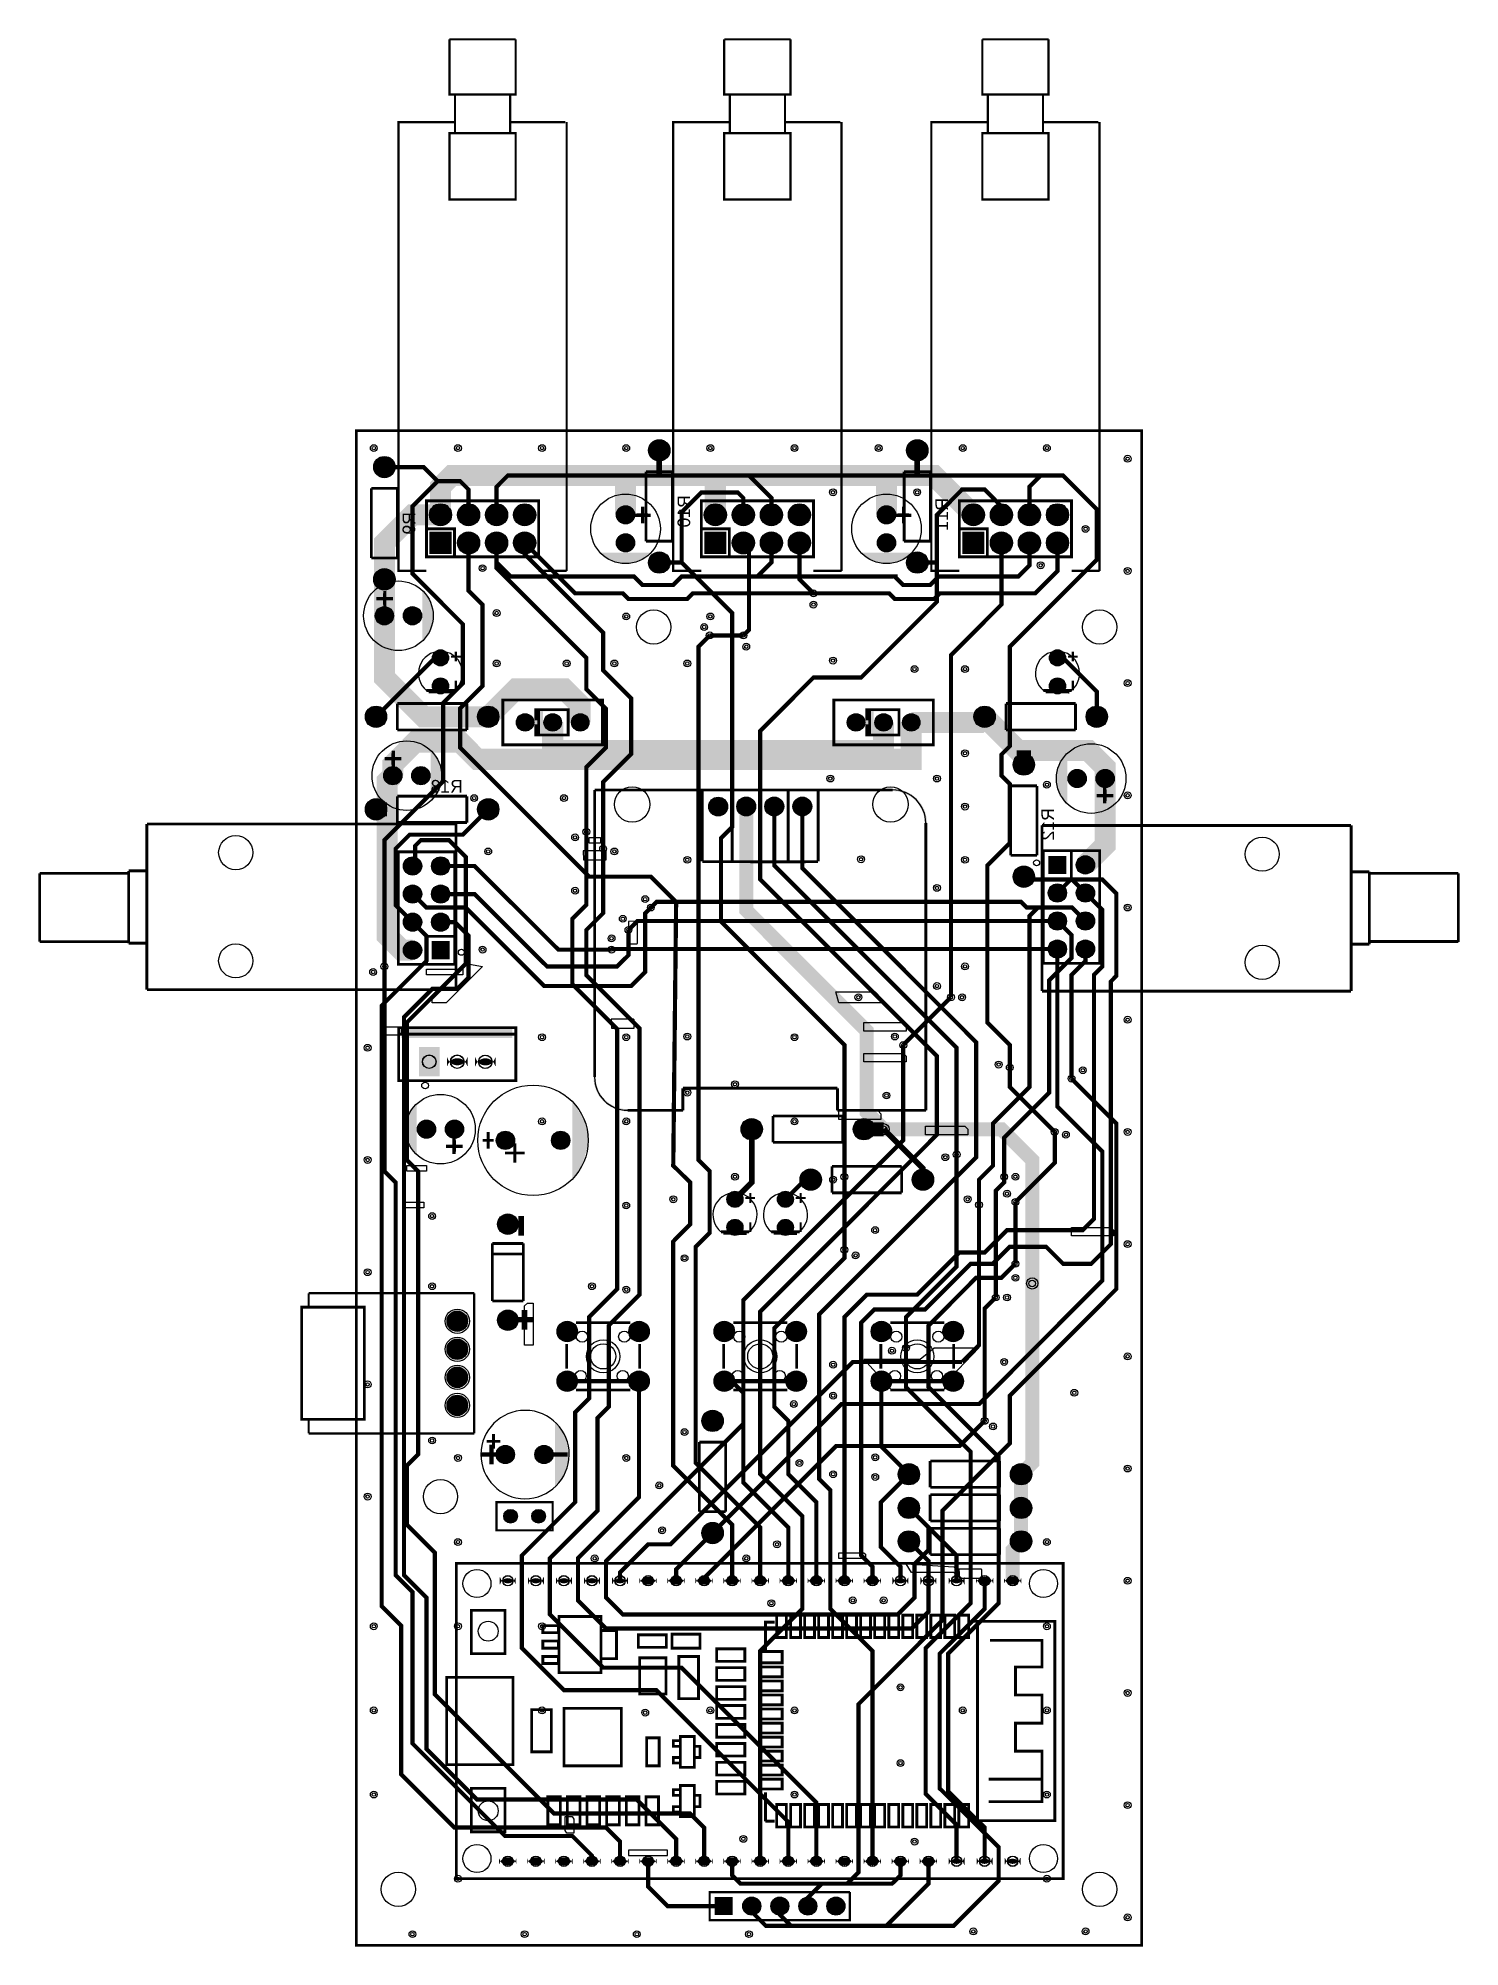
# Model space of a CAD drawing. Header units: millimetres. Extents: x -29 to 100, y 0 to 173.
import ezdxf

# ---------------------------------------------------------------- set-up
doc = ezdxf.new("R2010")
doc.units = ezdxf.units.MM
for name, color, linetype, true_color in [('BoardOutLine', 7, 'Continuous', 0xff00ff), ('BottomLayer', 7, 'Continuous', 0x0000ff), ('BottomSilkLayer', 7, 'Continuous', 0x66cc33), ('BottomSolderMaskLayer', 7, 'Continuous', 0xaa00ff), ('Document', 7, 'Continuous', 0xffffff), ('Hole', 7, 'Continuous', 0x222222), ('Inner2', 7, 'Continuous', 0x008000), ('Multi-Layer', 7, 'Continuous', 0xc0c0c0), ('TopLayer', 7, 'Continuous', 0xff0000), ('TopSilkLayer', 7, 'Continuous', 0xffcc00), ('TopSolderMaskLayer', 7, 'Continuous', 0x800080)]:
    doc.layers.add(name, color=color, linetype=linetype, true_color=true_color)
doc.styles.get("Standard").update_dxf_attribs({"font": 'arial.ttf'})

msp = doc.modelspace()

# ---------------------------------------------------------------- texts
at = {"layer": 'BottomSilkLayer', "text_generation_flag": 2}
for s, p in [('R9', (5.33, 129.79)), ('R10', (30.23, 131.32)), ('R11', (53.59, 131.06)), ('R12', (63.19, 102.98))]:
    msp.add_text(s, height=1.143, rotation=90, dxfattribs=at).set_placement(p)
msp.add_text('R13', height=1.143, dxfattribs=at).set_placement((9.65, 104.39))

# ---------------------------------------------------------------- hatches: boundary and pattern name
at = {"layer": 'BottomSolderMaskLayer'}
for points in [[(1.57, 133.86, 1), (3.51, 133.86, 1)], [(26.47, 135.38, 1), (28.4, 135.38, 1)], [(49.83, 135.38, 1), (51.77, 135.38, 1)], [(6.62, 129.54, 1), (8.62, 129.54, 1)], [(9.16, 129.54, 1), (11.16, 129.54, 1)], [(11.7, 129.54, 1), (13.7, 129.54, 1)], [(14.24, 129.54, 1), (16.24, 129.54, 1)], [(23.56, 129.54, 1), (25.21, 129.54, 1)], [(31.51, 129.54, 1), (33.51, 129.54, 1)], [(34.05, 129.54, 1), (36.05, 129.54, 1)], [(36.59, 129.54, 1), (38.59, 129.54, 1)], [(39.13, 129.54, 1), (41.13, 129.54, 1)], [(47.18, 129.54, 1), (48.83, 129.54, 1)], [(54.88, 129.54, 1), (56.88, 129.54, 1)], [(57.42, 129.54, 1), (59.42, 129.54, 1)], [(59.96, 129.54, 1), (61.96, 129.54, 1)], [(62.5, 129.54, 1), (64.5, 129.54, 1)], [(6.62, 128), (8.62, 128), (8.62, 126), (6.62, 126)], [(9.16, 127, 1), (11.16, 127, 1)], [(11.7, 127, 1), (13.7, 127, 1)], [(14.24, 127, 1), (16.24, 127, 1)], [(31.51, 128), (33.51, 128), (33.51, 126), (31.51, 126)], [(34.05, 127, 1), (36.05, 127, 1)], [(36.59, 127, 1), (38.59, 127, 1)], [(39.13, 127, 1), (41.13, 127, 1)], [(54.88, 128), (56.88, 128), (56.88, 126), (54.88, 126)], [(57.42, 127, 1), (59.42, 127, 1)], [(59.96, 127, 1), (61.96, 127, 1)], [(62.5, 127, 1), (64.5, 127, 1)], [(23.56, 127, 1), (25.21, 127, 1)], [(26.47, 125.22, 1), (28.4, 125.22, 1)], [(47.18, 127, 1), (48.83, 127, 1)], [(49.83, 125.22, 1), (51.77, 125.22, 1)], [(1.57, 123.7, 1), (3.51, 123.7, 1)], [(1.71, 120.4, 1), (3.37, 120.4, 1)], [(4.25, 120.4, 1), (5.91, 120.4, 1)], [(6.89, 116.59, 1), (8.35, 116.59, 1)], [(62.77, 116.59, 1), (64.23, 116.59, 1)], [(6.89, 114.05, 1), (8.35, 114.05, 1)], [(62.77, 114.05, 1), (64.23, 114.05, 1)], [(0.81, 111.25, 1), (2.74, 111.25, 1)], [(10.97, 111.25, 1), (12.9, 111.25, 1)], [(14.49, 110.74, 1), (16.07, 110.74, 1)], [(16.99, 110.74, 1), (18.57, 110.74, 1)], [(19.49, 110.74, 1), (21.07, 110.74, 1)], [(44.47, 110.74, 1), (46.04, 110.74, 1)], [(46.97, 110.74, 1), (48.54, 110.74, 1)], [(49.47, 110.74, 1), (51.04, 110.74, 1)], [(55.93, 111.25, 1), (57.86, 111.25, 1)], [(66.09, 111.25, 1), (68.02, 111.25, 1)], [(59.49, 106.93, 1), (61.42, 106.93, 1)], [(2.48, 105.92, 1), (4.13, 105.92, 1)], [(5.02, 105.92, 1), (6.67, 105.92, 1)], [(64.45, 105.66, 1), (66.1, 105.66, 1)], [(66.99, 105.66, 1), (68.64, 105.66, 1)], [(0.81, 102.87, 1), (2.74, 102.87, 1)], [(10.97, 102.87, 1), (12.9, 102.87, 1)], [(31.92, 103.12, 1), (33.62, 103.12, 1)], [(34.46, 103.13, 1), (36.16, 103.13, 1)], [(37, 103.13, 1), (38.7, 103.13, 1)], [(39.54, 103.13, 1), (41.24, 103.13, 1)], [(4.27, 97.74, 1), (5.92, 97.74, 1)], [(6.81, 97.74, 1), (8.46, 97.74, 1)], [(64.31, 98.66), (64.31, 97.01), (62.66, 97.01), (62.66, 98.66)], [(65.2, 97.84, 1), (66.85, 97.84, 1)], [(59.49, 96.77, 1), (61.42, 96.77, 1)], [(4.27, 95.2, 1), (5.92, 95.2, 1)], [(6.81, 95.2, 1), (8.46, 95.2, 1)], [(62.66, 95.3, 1), (64.31, 95.3, 1)], [(65.2, 95.3, 1), (66.85, 95.3, 1)], [(4.27, 92.66, 1), (5.92, 92.66, 1)], [(6.81, 92.66, 1), (8.46, 92.66, 1)], [(62.66, 92.76, 1), (64.31, 92.76, 1)], [(65.2, 92.76, 1), (66.85, 92.76, 1)], [(4.27, 90.12, 1), (5.92, 90.12, 1)], [(6.81, 89.3), (6.81, 90.95), (8.46, 90.95), (8.46, 89.3)], [(62.66, 90.22, 1), (64.31, 90.22, 1)], [(65.2, 90.22, 1), (66.85, 90.22, 1)], [(5.68, 81.34), (7.53, 81.34), (7.53, 78.69), (5.68, 78.69)], [(10.07, 80.42, -0.785398), (8.22, 80.42), (8.22, 79.61, -0.785398), (10.07, 79.61)], [(12.61, 80.41, -0.785398), (10.76, 80.41), (10.76, 79.6, -0.785398), (12.61, 79.6)], [(5.52, 73.91, 1), (7.18, 73.91, 1)], [(8.06, 73.91, 1), (9.72, 73.91, 1)], [(34.85, 73.91, 1), (36.78, 73.91, 1)], [(45.01, 73.91, 1), (46.94, 73.91, 1)], [(12.68, 72.9, 1), (14.33, 72.9, 1)], [(17.68, 72.9, 1), (19.33, 72.9, 1)], [(40.18, 69.34, 1), (42.11, 69.34, 1)], [(50.34, 69.34, 1), (52.27, 69.34, 1)], [(33.56, 67.56, 1), (35.02, 67.56, 1)], [(38.14, 67.56, 1), (39.59, 67.56, 1)], [(12.79, 65.31, 1), (14.64, 65.31, 1)], [(33.56, 65.02, 1), (35.02, 65.02, 1)], [(38.14, 65.02, 1), (39.59, 65.02, 1)], [(8.22, 56.52, 1), (10.07, 56.52, 1)], [(12.79, 56.61, 1), (14.64, 56.61, 1)], [(18.18, 55.59, 1), (20.03, 55.59, 1)], [(24.68, 55.59, 1), (26.53, 55.59, 1)], [(32.4, 55.59, 1), (34.25, 55.59, 1)], [(38.9, 55.59, 1), (40.75, 55.59, 1)], [(46.62, 55.59, 1), (48.47, 55.59, 1)], [(53.13, 55.59, 1), (54.98, 55.59, 1)], [(8.22, 53.98, 1), (10.07, 53.98, 1)], [(8.22, 51.44, 1), (10.07, 51.44, 1)], [(18.18, 51.09, 1), (20.03, 51.09, 1)], [(24.68, 51.09, 1), (26.53, 51.09, 1)], [(32.4, 51.09, 1), (34.25, 51.09, 1)], [(38.9, 51.09, 1), (40.75, 51.09, 1)], [(46.62, 51.09, 1), (48.47, 51.09, 1)], [(53.13, 51.09, 1), (54.98, 51.09, 1)], [(8.22, 48.9, 1), (10.07, 48.9, 1)], [(31.29, 47.5, 1), (33.22, 47.5, 1)], [(12.66, 44.45, 1), (14.32, 44.45, 1)], [(16.16, 44.45, 1), (17.82, 44.45, 1)], [(49.07, 42.67, 1), (51, 42.67, 1)], [(59.23, 42.67, 1), (61.16, 42.67, 1)], [(49.07, 39.62, 1), (51, 39.62, 1)], [(59.23, 39.62, 1), (61.16, 39.62, 1)], [(13.35, 38.86, 1), (14.59, 38.86, 1)], [(15.89, 38.86, 1), (17.13, 38.86, 1)], [(31.29, 37.34, 1), (33.22, 37.34, 1)], [(49.07, 36.58, 1), (51, 36.58, 1)], [(59.23, 36.58, 1), (61.16, 36.58, 1)], [(14.44, 33.35, -0.785398), (12.99, 33.35), (12.99, 32.69, -0.785398), (14.44, 32.69)], [(16.98, 33.35, -0.785398), (15.53, 33.35), (15.53, 32.69, -0.785398), (16.98, 32.69)], [(19.52, 33.35, -0.785398), (18.07, 33.35), (18.07, 32.69, -0.785398), (19.52, 32.69)], [(22.06, 33.35, -0.785398), (20.61, 33.35), (20.61, 32.69, -0.785398), (22.06, 32.69)], [(24.6, 33.35, -0.785398), (23.15, 33.35), (23.15, 32.69, -0.785398), (24.6, 32.69)], [(27.2, 33.28, -0.785398), (25.63, 33.28), (25.63, 32.76, -0.785398), (27.2, 32.76)], [(29.74, 33.28, -0.785398), (28.17, 33.28), (28.17, 32.76, -0.785398), (29.74, 32.76)], [(32.28, 33.28, -0.785398), (30.71, 33.28), (30.71, 32.76, -0.785398), (32.28, 32.76)], [(34.82, 33.28, -0.785398), (33.25, 33.28), (33.25, 32.76, -0.785398), (34.82, 32.76)], [(37.36, 33.28, -0.785398), (35.79, 33.28), (35.79, 32.76, -0.785398), (37.36, 32.76)], [(39.9, 33.28, -0.785398), (38.33, 33.28), (38.33, 32.76, -0.785398), (39.9, 32.76)], [(42.44, 33.28, -0.785398), (40.87, 33.28), (40.87, 32.76, -0.785398), (42.44, 32.76)], [(44.98, 33.28, -0.785398), (43.41, 33.28), (43.41, 32.76, -0.785398), (44.98, 32.76)], [(47.52, 33.28, -0.785398), (45.95, 33.28), (45.95, 32.76, -0.785398), (47.52, 32.76)], [(50, 33.35, -0.785398), (48.55, 33.35), (48.55, 32.69, -0.785398), (50, 32.69)], [(52.54, 33.35, -0.785398), (51.09, 33.35), (51.09, 32.69, -0.785398), (52.54, 32.69)], [(55.08, 33.35, -0.785398), (53.63, 33.35), (53.63, 32.69, -0.785398), (55.08, 32.69)], [(57.68, 33.28, -0.785398), (56.11, 33.28), (56.11, 32.76, -0.785398), (57.68, 32.76)], [(60.22, 33.28, -0.785398), (58.65, 33.28), (58.65, 32.76, -0.785398), (60.22, 32.76)], [(14.5, 7.88, -0.785398), (12.93, 7.88), (12.93, 7.36, -0.785398), (14.5, 7.36)], [(17.04, 7.88, -0.785398), (15.47, 7.88), (15.47, 7.36, -0.785398), (17.04, 7.36)], [(19.58, 7.88, -0.785398), (18.01, 7.88), (18.01, 7.36, -0.785398), (19.58, 7.36)], [(22.12, 7.88, -0.785398), (20.55, 7.88), (20.55, 7.36, -0.785398), (22.12, 7.36)], [(24.66, 7.88, -0.785398), (23.09, 7.88), (23.09, 7.36, -0.785398), (24.66, 7.36)], [(27.2, 7.88, -0.785398), (25.63, 7.88), (25.63, 7.36, -0.785398), (27.2, 7.36)], [(29.74, 7.88, -0.785398), (28.17, 7.88), (28.17, 7.36, -0.785398), (29.74, 7.36)], [(32.28, 7.88, -0.785398), (30.71, 7.88), (30.71, 7.36, -0.785398), (32.28, 7.36)], [(34.82, 7.88, -0.785398), (33.25, 7.88), (33.25, 7.36, -0.785398), (34.82, 7.36)], [(37.36, 7.88, -0.785398), (35.79, 7.88), (35.79, 7.36, -0.785398), (37.36, 7.36)], [(39.9, 7.88, -0.785398), (38.33, 7.88), (38.33, 7.36, -0.785398), (39.9, 7.36)], [(42.44, 7.88, -0.785398), (40.87, 7.88), (40.87, 7.36, -0.785398), (42.44, 7.36)], [(44.98, 7.88, -0.785398), (43.41, 7.88), (43.41, 7.36, -0.785398), (44.98, 7.36)], [(47.52, 7.88, -0.785398), (45.95, 7.88), (45.95, 7.36, -0.785398), (47.52, 7.36)], [(50.06, 7.88, -0.785398), (48.49, 7.88), (48.49, 7.36, -0.785398), (50.06, 7.36)], [(52.6, 7.88, -0.785398), (51.03, 7.88), (51.03, 7.36, -0.785398), (52.6, 7.36)], [(55.08, 7.95, -0.785398), (53.63, 7.95), (53.63, 7.29, -0.785398), (55.08, 7.29)], [(57.62, 7.95, -0.785398), (56.17, 7.95), (56.17, 7.29, -0.785398), (57.62, 7.29)], [(60.16, 7.95, -0.785398), (58.71, 7.95), (58.71, 7.29, -0.785398), (60.16, 7.29)], [(32.46, 4.37), (34.09, 4.37), (34.09, 2.74), (32.46, 2.74)], [(35, 3.56, 1), (36.63, 3.56, 1)], [(37.54, 3.56, 1), (39.17, 3.56, 1)], [(40.08, 3.56, 1), (41.71, 3.56, 1)], [(42.62, 3.56, 1), (44.25, 3.56, 1)]]:
    msp.add_hatch(color=256, dxfattribs=at).paths.add_polyline_path(points)
at = {"layer": 'Document'}
for points in [[(25.14, 129.65), (26.64, 129.65), (26.64, 129.35), (25.14, 129.35)], [(26.08, 130.27), (26.08, 128.77), (25.78, 128.77), (25.78, 130.27)], [(48.76, 129.65), (50.26, 129.65), (50.26, 129.35), (48.76, 129.35)], [(49.71, 130.27), (49.71, 128.77), (49.41, 128.77), (49.41, 130.27)], [(1.81, 122.1), (3.31, 122.1), (3.31, 121.8), (1.81, 121.8)], [(2.43, 121.15), (2.43, 122.65), (2.73, 122.65), (2.73, 121.15)], [(9.44, 116.79), (8.56, 116.79), (8.56, 116.6), (9.44, 116.6)], [(9.1, 116.26), (9.1, 117.14), (8.91, 117.14), (8.91, 116.26)], [(65.32, 116.79), (64.44, 116.79), (64.44, 116.6), (65.32, 116.6)], [(64.98, 116.26), (64.98, 117.14), (64.79, 117.14), (64.79, 116.26)], [(9.1, 113.64), (9.1, 114.52), (8.91, 114.52), (8.91, 113.64)], [(64.98, 113.64), (64.98, 114.52), (64.79, 114.52), (64.79, 113.64)], [(8.68, 113.68), (6.56, 113.68), (6.56, 113.39), (6.57, 113.39), (8.68, 113.36)], [(64.56, 113.68), (62.44, 113.68), (62.44, 113.39), (62.45, 113.39), (64.56, 113.36)], [(16.13, 109.73), (19.05, 109.73), (19.05, 111.76), (16.38, 111.76), (16.38, 112.01), (19.18, 112.01), (19.3, 112.01), (19.3, 109.47), (16.13, 109.47), (16.13, 109.73)], [(16.13, 109.6), (16.13, 112.01), (16.38, 112.01), (16.38, 109.73), (16.26, 109.73), (16.13, 109.6)], [(16.64, 109.73), (16.89, 109.73), (16.89, 111.89), (16.64, 111.89)], [(46.1, 109.73), (49.02, 109.73), (49.02, 111.76), (46.36, 111.76), (46.36, 112.01), (49.15, 112.01), (49.28, 112.01), (49.28, 109.47), (46.1, 109.47), (46.1, 109.73)], [(46.1, 109.6), (46.1, 112.01), (46.36, 112.01), (46.36, 109.73), (46.23, 109.73), (46.1, 109.6)], [(46.61, 109.73), (46.86, 109.73), (46.86, 111.89), (46.61, 111.89)], [(2.57, 107.62), (4.07, 107.62), (4.07, 107.32), (2.57, 107.32)], [(3.19, 106.67), (3.19, 108.17), (3.49, 108.17), (3.49, 106.67)], [(21.48, 104.63), (21.48, 78.62), (21.48, 78.54), (21.48, 78.46), (21.49, 78.38), (21.49, 78.31), (21.5, 78.23), (21.51, 78.15), (21.53, 78.07), (21.54, 77.99), (21.56, 77.91), (21.58, 77.83), (21.6, 77.76), (21.62, 77.68), (21.65, 77.61), (21.68, 77.53), (21.7, 77.46), (21.74, 77.38), (21.77, 77.31), (21.8, 77.24), (21.84, 77.17), (21.88, 77.1), (21.92, 77.03), (21.96, 76.96), (22, 76.89), (22.05, 76.83), (22.1, 76.76), (22.15, 76.7), (22.2, 76.64), (22.25, 76.58), (22.3, 76.52), (22.36, 76.46), (22.41, 76.4), (22.47, 76.35), (22.53, 76.3), (22.59, 76.24), (22.65, 76.19), (22.72, 76.14), (22.78, 76.1), (22.85, 76.05), (22.91, 76.01), (22.98, 75.97), (23.05, 75.93), (23.12, 75.89), (23.19, 75.85), (23.26, 75.82), (23.33, 75.78), (23.41, 75.75), (23.48, 75.72), (23.56, 75.7), (23.63, 75.67), (23.71, 75.65), (23.79, 75.63), (23.86, 75.61), (23.94, 75.59), (24.02, 75.57), (24.1, 75.56), (24.18, 75.55), (24.26, 75.54), (24.34, 75.53), (24.42, 75.53), (24.5, 75.53), (24.58, 75.52), (29.58, 75.52), (29.59, 75.53), (29.6, 75.53), (29.62, 75.53), (29.63, 75.54), (29.64, 75.55), (29.65, 75.56), (29.66, 75.57), (29.67, 75.58), (29.67, 75.6), (29.68, 75.61), (29.68, 75.62), (29.68, 77.52), (43.48, 77.52), (43.48, 75.62), (43.48, 75.61), (43.48, 75.6), (43.49, 75.58), (43.49, 75.57), (43.5, 75.56), (43.51, 75.55), (43.52, 75.54), (43.53, 75.53), (43.55, 75.53), (43.56, 75.53), (43.58, 75.52), (51.58, 75.52), (51.59, 75.53), (51.6, 75.53), (51.62, 75.53), (51.63, 75.54), (51.64, 75.55), (51.65, 75.56), (51.66, 75.57), (51.67, 75.58), (51.67, 75.6), (51.68, 75.61), (51.68, 75.62), (51.68, 101.12), (51.48, 101.12), (51.48, 75.77), (51.47, 75.76), (51.47, 75.75), (51.47, 75.74), (51.46, 75.74), (51.45, 75.73), (51.44, 75.73), (51.43, 75.72), (43.73, 75.72), (43.71, 75.73), (43.7, 75.73), (43.69, 75.74), (43.69, 75.74), (43.68, 75.75), (43.68, 75.76), (43.68, 75.77), (43.68, 77.62), (43.68, 77.64), (43.67, 77.65), (43.67, 77.67), (43.66, 77.68), (43.65, 77.69), (43.64, 77.7), (43.63, 77.71), (43.62, 77.72), (43.6, 77.72), (43.59, 77.72), (43.58, 77.72), (29.63, 77.72), (29.61, 77.72), (29.59, 77.72), (29.57, 77.71), (29.56, 77.71), (29.54, 77.7), (29.53, 77.69), (29.51, 77.67), (29.5, 77.66), (29.49, 77.64), (29.49, 77.63), (29.48, 77.61), (29.48, 77.59), (29.48, 77.57), (29.48, 75.77), (29.47, 75.76), (29.47, 75.75), (29.47, 75.74), (29.46, 75.74), (29.45, 75.73), (29.44, 75.73), (29.43, 75.72), (24.58, 75.72), (24.5, 75.73), (24.42, 75.73), (24.34, 75.73), (24.27, 75.74), (24.19, 75.75), (24.11, 75.76), (24.04, 75.77), (23.96, 75.79), (23.89, 75.81), (23.81, 75.83), (23.74, 75.85), (23.67, 75.87), (23.59, 75.9), (23.52, 75.92), (23.45, 75.95), (23.38, 75.98), (23.31, 76.02), (23.24, 76.05), (23.17, 76.09), (23.1, 76.13), (23.04, 76.17), (22.97, 76.21), (22.91, 76.25), (22.85, 76.3), (22.79, 76.34), (22.73, 76.39), (22.67, 76.44), (22.61, 76.49), (22.55, 76.55), (22.5, 76.6), (22.45, 76.66), (22.39, 76.71), (22.34, 76.77), (22.3, 76.83), (22.25, 76.89), (22.2, 76.96), (22.16, 77.02), (22.12, 77.09), (22.08, 77.15), (22.04, 77.22), (22, 77.29), (21.97, 77.36), (21.94, 77.43), (21.9, 77.5), (21.88, 77.57), (21.85, 77.64), (21.82, 77.71), (21.8, 77.79), (21.78, 77.86), (21.76, 77.94), (21.74, 78.01), (21.73, 78.09), (21.71, 78.16), (21.7, 78.24), (21.69, 78.32), (21.69, 78.39), (21.68, 78.47), (21.68, 78.55), (21.68, 78.62), (21.68, 104.63)], [(21.73, 104.72), (21.73, 104.52), (48.58, 104.52), (48.65, 104.52), (48.73, 104.52), (48.81, 104.51), (48.88, 104.51), (48.96, 104.5), (49.04, 104.49), (49.11, 104.47), (49.19, 104.46), (49.26, 104.44), (49.34, 104.42), (49.41, 104.4), (49.49, 104.38), (49.56, 104.35), (49.63, 104.33), (49.7, 104.3), (49.77, 104.27), (49.84, 104.23), (49.91, 104.2), (49.98, 104.16), (50.05, 104.12), (50.11, 104.08), (50.18, 104.04), (50.24, 104), (50.31, 103.95), (50.37, 103.91), (50.43, 103.86), (50.49, 103.81), (50.54, 103.76), (50.6, 103.7), (50.65, 103.65), (50.71, 103.59), (50.76, 103.53), (50.81, 103.48), (50.86, 103.42), (50.9, 103.35), (50.95, 103.29), (50.99, 103.23), (51.03, 103.16), (51.07, 103.1), (51.11, 103.03), (51.15, 102.96), (51.18, 102.89), (51.22, 102.82), (51.25, 102.75), (51.28, 102.68), (51.3, 102.61), (51.33, 102.54), (51.35, 102.46), (51.37, 102.39), (51.39, 102.31), (51.41, 102.24), (51.43, 102.16), (51.44, 102.09), (51.45, 102.01), (51.46, 101.93), (51.47, 101.86), (51.47, 101.78), (51.48, 101.7), (51.48, 101.62), (51.68, 101.62), (51.68, 101.7), (51.67, 101.78), (51.67, 101.86), (51.66, 101.94), (51.65, 102.02), (51.64, 102.1), (51.63, 102.18), (51.61, 102.26), (51.59, 102.34), (51.57, 102.41), (51.55, 102.49), (51.53, 102.57), (51.5, 102.64), (51.48, 102.72), (51.45, 102.79), (51.42, 102.87), (51.38, 102.94), (51.35, 103.01), (51.31, 103.08), (51.27, 103.15), (51.23, 103.22), (51.19, 103.29), (51.15, 103.35), (51.1, 103.42), (51.06, 103.48), (51.01, 103.55), (50.96, 103.61), (50.9, 103.67), (50.85, 103.73), (50.8, 103.79), (50.74, 103.84), (50.68, 103.9), (50.62, 103.95), (50.56, 104), (50.5, 104.05), (50.44, 104.1), (50.37, 104.15), (50.31, 104.2), (50.24, 104.24), (50.17, 104.28), (50.1, 104.32), (50.03, 104.36), (49.96, 104.4), (49.89, 104.43), (49.82, 104.46), (49.74, 104.5), (49.67, 104.52), (49.59, 104.55), (49.52, 104.58), (49.44, 104.6), (49.37, 104.62), (49.29, 104.64), (49.21, 104.66), (49.13, 104.67), (49.05, 104.69), (48.97, 104.7), (48.89, 104.71), (48.82, 104.71), (48.74, 104.72), (48.66, 104.72), (48.58, 104.72), (48.53, 104.72), (21.78, 104.72)], [(68.55, 103.96), (67.05, 103.96), (67.05, 104.26), (68.55, 104.26)], [(67.93, 104.91), (67.93, 103.41), (67.63, 103.41), (67.63, 104.91)], [(4.08, 83.02), (4.08, 82.18), (14.13, 82.18), (14.13, 83.02)], [(9, 73.16), (9, 71.66), (8.7, 71.66), (8.7, 73.16)], [(14.22, 72.14), (14.22, 70.87), (14.48, 70.87), (14.48, 72.64), (14.22, 72.64)], [(9.62, 72.21), (8.12, 72.21), (8.12, 72.51), (9.62, 72.51)], [(13.46, 71.88), (15.24, 71.88), (15.24, 71.63), (13.46, 71.63)], [(36.11, 67.77), (35.23, 67.77), (35.23, 67.58), (36.11, 67.58)], [(35.77, 67.24), (35.77, 68.12), (35.58, 68.12), (35.58, 67.24)], [(40.68, 67.77), (39.8, 67.77), (39.8, 67.58), (40.68, 67.58)], [(40.34, 67.24), (40.34, 68.12), (40.15, 68.12), (40.15, 67.24)], [(15.17, 66.06), (15.17, 64.28), (14.66, 64.28), (14.66, 66.06)], [(35.35, 64.65), (33.23, 64.65), (33.23, 64.36), (33.24, 64.36), (35.35, 64.33)], [(35.77, 64.61), (35.77, 65.49), (35.58, 65.49), (35.58, 64.61)], [(39.92, 64.65), (37.8, 64.65), (37.8, 64.36), (37.81, 64.36), (39.92, 64.33)], [(40.34, 64.61), (40.34, 65.49), (40.15, 65.49), (40.15, 64.61)], [(15.48, 57.55), (15.48, 55.77), (14.97, 55.77), (14.97, 57.55)], [(14.31, 56.91), (16.09, 56.91), (16.09, 56.41), (14.31, 56.41)], [(12.04, 44.95), (12.04, 43.55), (12.44, 43.55), (12.44, 45.15), (12.44, 45.35), (12.04, 45.35)], [(12.74, 44.65), (11.34, 44.65), (11.34, 44.25), (12.94, 44.25), (13.14, 44.25), (13.14, 44.65)], [(18.74, 44.65), (17.34, 44.65), (17.34, 44.25), (18.94, 44.25), (19.14, 44.25), (19.14, 44.65)]]:
    msp.add_hatch(color=256, dxfattribs=at).paths.add_polyline_path(points)
at = {"layer": 'Multi-Layer'}
for points in [[(26.49, 135.38, 1), (28.37, 135.38, 1)], [(49.86, 135.38, 1), (51.74, 135.38, 1)], [(1.6, 133.86, 1), (3.48, 133.86, 1)], [(6.67, 129.54, 1), (8.57, 129.54, 1)], [(9.21, 129.54, 1), (11.11, 129.54, 1)], [(11.75, 129.54, 1), (13.65, 129.54, 1)], [(14.29, 129.54, 1), (16.19, 129.54, 1)], [(23.58, 129.54, 1), (25.18, 129.54, 1)], [(31.56, 129.54, 1), (33.46, 129.54, 1)], [(34.1, 129.54, 1), (36, 129.54, 1)], [(36.64, 129.54, 1), (38.54, 129.54, 1)], [(39.18, 129.54, 1), (41.08, 129.54, 1)], [(47.21, 129.54, 1), (48.81, 129.54, 1)], [(54.93, 129.54, 1), (56.83, 129.54, 1)], [(57.47, 129.54, 1), (59.37, 129.54, 1)], [(60.01, 129.54, 1), (61.91, 129.54, 1)], [(62.55, 129.54, 1), (64.45, 129.54, 1)], [(6.67, 127.95), (8.57, 127.95), (8.57, 126.05), (6.67, 126.05)], [(9.21, 127, 1), (11.11, 127, 1)], [(11.75, 127, 1), (13.65, 127, 1)], [(14.29, 127, 1), (16.19, 127, 1)], [(31.56, 127.95), (33.46, 127.95), (33.46, 126.05), (31.56, 126.05)], [(34.1, 127, 1), (36, 127, 1)], [(36.64, 127, 1), (38.54, 127, 1)], [(39.18, 127, 1), (41.08, 127, 1)], [(54.93, 127.95), (56.83, 127.95), (56.83, 126.05), (54.93, 126.05)], [(57.47, 127, 1), (59.37, 127, 1)], [(60.01, 127, 1), (61.91, 127, 1)], [(62.55, 127, 1), (64.45, 127, 1)], [(23.58, 127, 1), (25.18, 127, 1)], [(47.21, 127, 1), (48.81, 127, 1)], [(1.6, 123.7, 1), (3.48, 123.7, 1)], [(26.49, 125.22, 1), (28.37, 125.22, 1)], [(49.86, 125.22, 1), (51.74, 125.22, 1)], [(1.74, 120.4, 1), (3.34, 120.4, 1)], [(4.28, 120.4, 1), (5.88, 120.4, 1)], [(6.92, 116.59, 1), (8.32, 116.59, 1)], [(62.8, 116.59, 1), (64.2, 116.59, 1)], [(6.92, 114.05, 1), (8.32, 114.05, 1)], [(62.8, 114.05, 1), (64.2, 114.05, 1)], [(0.84, 111.25, 1), (2.72, 111.25, 1)], [(11, 111.25, 1), (12.88, 111.25, 1)], [(14.52, 110.74, 1), (16.04, 110.74, 1)], [(17.02, 110.74, 1), (18.54, 110.74, 1)], [(19.52, 110.74, 1), (21.04, 110.74, 1)], [(44.49, 110.74, 1), (46.01, 110.74, 1)], [(46.99, 110.74, 1), (48.51, 110.74, 1)], [(49.49, 110.74, 1), (51.01, 110.74, 1)], [(55.96, 111.25, 1), (57.84, 111.25, 1)], [(66.12, 111.25, 1), (68, 111.25, 1)], [(59.51, 106.93, 1), (61.39, 106.93, 1)], [(2.5, 105.92, 1), (4.1, 105.92, 1)], [(5.04, 105.92, 1), (6.64, 105.92, 1)], [(64.48, 105.66, 1), (66.08, 105.66, 1)], [(67.02, 105.66, 1), (68.62, 105.66, 1)], [(0.84, 102.87, 1), (2.72, 102.87, 1)], [(11, 102.87, 1), (12.88, 102.87, 1)], [(31.94, 103.12, 1), (33.59, 103.12, 1)], [(34.48, 103.13, 1), (36.13, 103.13, 1)], [(37.02, 103.13, 1), (38.67, 103.13, 1)], [(39.56, 103.13, 1), (41.21, 103.13, 1)], [(4.29, 97.74, 1), (5.89, 97.74, 1)], [(6.83, 97.74, 1), (8.43, 97.74, 1)], [(64.29, 98.64), (64.29, 97.04), (62.69, 97.04), (62.69, 98.64)], [(65.23, 97.84, 1), (66.83, 97.84, 1)], [(59.51, 96.77, 1), (61.39, 96.77, 1)], [(4.29, 95.2, 1), (5.89, 95.2, 1)], [(6.83, 95.2, 1), (8.43, 95.2, 1)], [(62.69, 95.3, 1), (64.29, 95.3, 1)], [(65.23, 95.3, 1), (66.83, 95.3, 1)], [(4.29, 92.66, 1), (5.89, 92.66, 1)], [(6.83, 92.66, 1), (8.43, 92.66, 1)], [(62.69, 92.76, 1), (64.29, 92.76, 1)], [(65.23, 92.76, 1), (66.83, 92.76, 1)], [(4.29, 90.12, 1), (5.89, 90.12, 1)], [(6.83, 89.32), (6.83, 90.92), (8.43, 90.92), (8.43, 89.32)], [(62.69, 90.22, 1), (64.29, 90.22, 1)], [(65.23, 90.22, 1), (66.83, 90.22, 1)], [(5.7, 81.32), (7.5, 81.32), (7.5, 78.72), (5.7, 78.72)], [(10.04, 80.41, -0.785398), (8.24, 80.41), (8.24, 79.61, -0.785398), (10.04, 79.61)], [(12.58, 80.41, -0.785398), (10.78, 80.41), (10.78, 79.61, -0.785398), (12.58, 79.61)], [(5.55, 73.91, 1), (7.15, 73.91, 1)], [(8.09, 73.91, 1), (9.69, 73.91, 1)], [(34.87, 73.91, 1), (36.75, 73.91, 1)], [(45.03, 73.91, 1), (46.91, 73.91, 1)], [(12.7, 72.9, 1), (14.3, 72.9, 1)], [(17.7, 72.9, 1), (19.3, 72.9, 1)], [(40.21, 69.34, 1), (42.09, 69.34, 1)], [(50.37, 69.34, 1), (52.25, 69.34, 1)], [(33.59, 67.56, 1), (34.99, 67.56, 1)], [(38.16, 67.56, 1), (39.56, 67.56, 1)], [(12.82, 65.31, 1), (14.62, 65.31, 1)], [(33.59, 65.02, 1), (34.99, 65.02, 1)], [(38.16, 65.02, 1), (39.56, 65.02, 1)], [(8.24, 56.52, 1), (10.04, 56.52, 1)], [(12.82, 56.61, 1), (14.62, 56.61, 1)], [(18.2, 55.59, 1), (20, 55.59, 1)], [(24.7, 55.59, 1), (26.5, 55.59, 1)], [(32.42, 55.59, 1), (34.22, 55.59, 1)], [(38.93, 55.59, 1), (40.73, 55.59, 1)], [(46.65, 55.59, 1), (48.45, 55.59, 1)], [(53.15, 55.59, 1), (54.95, 55.59, 1)], [(8.24, 53.98, 1), (10.04, 53.98, 1)], [(8.24, 51.44, 1), (10.04, 51.44, 1)], [(18.2, 51.09, 1), (20, 51.09, 1)], [(24.7, 51.09, 1), (26.5, 51.09, 1)], [(32.42, 51.09, 1), (34.22, 51.09, 1)], [(38.93, 51.09, 1), (40.73, 51.09, 1)], [(46.65, 51.09, 1), (48.45, 51.09, 1)], [(53.15, 51.09, 1), (54.95, 51.09, 1)], [(8.24, 48.9, 1), (10.04, 48.9, 1)], [(31.32, 47.5, 1), (33.2, 47.5, 1)], [(12.69, 44.45, 1), (14.29, 44.45, 1)], [(16.19, 44.45, 1), (17.79, 44.45, 1)], [(49.1, 42.67, 1), (50.98, 42.67, 1)], [(59.26, 42.67, 1), (61.14, 42.67, 1)], [(49.1, 39.62, 1), (50.98, 39.62, 1)], [(59.26, 39.62, 1), (61.14, 39.62, 1)], [(13.37, 38.86, 1), (14.57, 38.86, 1)], [(15.91, 38.86, 1), (17.11, 38.86, 1)], [(31.32, 37.34, 1), (33.2, 37.34, 1)], [(49.1, 36.58, 1), (50.98, 36.58, 1)], [(59.26, 36.58, 1), (61.14, 36.58, 1)], [(14.41, 33.34, -0.785398), (13.02, 33.34), (13.02, 32.7, -0.785398), (14.41, 32.7)], [(16.95, 33.34, -0.785398), (15.56, 33.34), (15.56, 32.7, -0.785398), (16.95, 32.7)], [(19.49, 33.34, -0.785398), (18.1, 33.34), (18.1, 32.7, -0.785398), (19.49, 32.7)], [(22.03, 33.34, -0.785398), (20.64, 33.34), (20.64, 32.7, -0.785398), (22.03, 32.7)], [(24.57, 33.34, -0.785398), (23.18, 33.34), (23.18, 32.7, -0.785398), (24.57, 32.7)], [(27.18, 33.27, -0.785398), (25.65, 33.27), (25.65, 32.77, -0.785398), (27.18, 32.77)], [(29.72, 33.27, -0.785398), (28.19, 33.27), (28.19, 32.77, -0.785398), (29.72, 32.77)], [(32.26, 33.27, -0.785398), (30.73, 33.27), (30.73, 32.77, -0.785398), (32.26, 32.77)], [(34.8, 33.27, -0.785398), (33.27, 33.27), (33.27, 32.77, -0.785398), (34.8, 32.77)], [(37.34, 33.27, -0.785398), (35.81, 33.27), (35.81, 32.77, -0.785398), (37.34, 32.77)], [(39.88, 33.27, -0.785398), (38.35, 33.27), (38.35, 32.77, -0.785398), (39.88, 32.77)], [(42.42, 33.27, -0.785398), (40.89, 33.27), (40.89, 32.77, -0.785398), (42.42, 32.77)], [(44.96, 33.27, -0.785398), (43.43, 33.27), (43.43, 32.77, -0.785398), (44.96, 32.77)], [(47.5, 33.27, -0.785398), (45.97, 33.27), (45.97, 32.77, -0.785398), (47.5, 32.77)], [(49.97, 33.34, -0.785398), (48.58, 33.34), (48.58, 32.7, -0.785398), (49.97, 32.7)], [(52.51, 33.34, -0.785398), (51.12, 33.34), (51.12, 32.7, -0.785398), (52.51, 32.7)], [(55.05, 33.34, -0.785398), (53.66, 33.34), (53.66, 32.7, -0.785398), (55.05, 32.7)], [(57.66, 33.27, -0.785398), (56.13, 33.27), (56.13, 32.77, -0.785398), (57.66, 32.77)], [(60.2, 33.27, -0.785398), (58.67, 33.27), (58.67, 32.77, -0.785398), (60.2, 32.77)], [(14.48, 7.87, -0.785398), (12.95, 7.87), (12.95, 7.37, -0.785398), (14.48, 7.37)], [(17.02, 7.87, -0.785398), (15.49, 7.87), (15.49, 7.37, -0.785398), (17.02, 7.37)], [(19.56, 7.87, -0.785398), (18.03, 7.87), (18.03, 7.37, -0.785398), (19.56, 7.37)], [(22.1, 7.87, -0.785398), (20.57, 7.87), (20.57, 7.37, -0.785398), (22.1, 7.37)], [(24.64, 7.87, -0.785398), (23.11, 7.87), (23.11, 7.37, -0.785398), (24.64, 7.37)], [(27.18, 7.87, -0.785398), (25.65, 7.87), (25.65, 7.37, -0.785398), (27.18, 7.37)], [(29.72, 7.87, -0.785398), (28.19, 7.87), (28.19, 7.37, -0.785398), (29.72, 7.37)], [(32.26, 7.87, -0.785398), (30.73, 7.87), (30.73, 7.37, -0.785398), (32.26, 7.37)], [(34.8, 7.87, -0.785398), (33.27, 7.87), (33.27, 7.37, -0.785398), (34.8, 7.37)], [(37.34, 7.87, -0.785398), (35.81, 7.87), (35.81, 7.37, -0.785398), (37.34, 7.37)], [(39.88, 7.87, -0.785398), (38.35, 7.87), (38.35, 7.37, -0.785398), (39.88, 7.37)], [(42.42, 7.87, -0.785398), (40.89, 7.87), (40.89, 7.37, -0.785398), (42.42, 7.37)], [(44.96, 7.87, -0.785398), (43.43, 7.87), (43.43, 7.37, -0.785398), (44.96, 7.37)], [(47.5, 7.87, -0.785398), (45.97, 7.87), (45.97, 7.37, -0.785398), (47.5, 7.37)], [(50.04, 7.87, -0.785398), (48.51, 7.87), (48.51, 7.37, -0.785398), (50.04, 7.37)], [(52.58, 7.87, -0.785398), (51.05, 7.87), (51.05, 7.37, -0.785398), (52.58, 7.37)], [(55.05, 7.94, -0.785398), (53.66, 7.94), (53.66, 7.3, -0.785398), (55.05, 7.3)], [(57.59, 7.94, -0.785398), (56.2, 7.94), (56.2, 7.3, -0.785398), (57.59, 7.3)], [(60.13, 7.94, -0.785398), (58.74, 7.94), (58.74, 7.3, -0.785398), (60.13, 7.3)], [(32.49, 4.34), (34.06, 4.34), (34.06, 2.77), (32.49, 2.77)], [(35.03, 3.56, 1), (36.6, 3.56, 1)], [(37.57, 3.56, 1), (39.14, 3.56, 1)], [(40.11, 3.56, 1), (41.68, 3.56, 1)], [(42.65, 3.56, 1), (44.22, 3.56, 1)]]:
    msp.add_hatch(color=256, dxfattribs=at).paths.add_polyline_path(points)
at = {"layer": 'TopSilkLayer'}
for points in [[(26.67, 126.11), (26.62, 126.05), (26.56, 126), (26.5, 125.94), (26.45, 125.89), (26.39, 125.83), (26.33, 125.78), (26.26, 125.74), (26.2, 125.69), (26.14, 125.64), (26.07, 125.6), (26, 125.55), (25.93, 125.51), (25.87, 125.48), (25.8, 125.44), (25.72, 125.4), (25.65, 125.37), (25.58, 125.34), (25.51, 125.31), (25.43, 125.28), (25.36, 125.25), (25.28, 125.23), (25.21, 125.21), (25.13, 125.19), (25.05, 125.17), (24.97, 125.15), (24.9, 125.14), (24.82, 125.13), (24.74, 125.12), (24.66, 125.11), (24.58, 125.1), (24.5, 125.1), (24.42, 125.1), (24.34, 125.1), (24.27, 125.1), (24.19, 125.1), (24.11, 125.11), (24.03, 125.12), (23.95, 125.13), (23.87, 125.14), (23.79, 125.15), (23.72, 125.17), (23.64, 125.19), (23.56, 125.21), (23.49, 125.23), (23.41, 125.25), (23.34, 125.28), (23.26, 125.31), (23.19, 125.34), (23.12, 125.37), (23.04, 125.4), (22.97, 125.44), (22.9, 125.48), (22.83, 125.51), (22.77, 125.55), (22.7, 125.6), (22.63, 125.64), (22.57, 125.69), (22.5, 125.74), (22.44, 125.78), (22.38, 125.83), (22.32, 125.89), (22.26, 125.94), (22.21, 126), (22.15, 126.05), (22.1, 126.11)], [(50.29, 126.11), (50.24, 126.05), (50.18, 126), (50.13, 125.94), (50.07, 125.89), (50.01, 125.83), (49.95, 125.78), (49.89, 125.74), (49.82, 125.69), (49.76, 125.64), (49.69, 125.6), (49.62, 125.55), (49.56, 125.51), (49.49, 125.48), (49.42, 125.44), (49.35, 125.4), (49.27, 125.37), (49.2, 125.34), (49.13, 125.31), (49.05, 125.28), (48.98, 125.25), (48.9, 125.23), (48.83, 125.21), (48.75, 125.19), (48.67, 125.17), (48.6, 125.15), (48.52, 125.14), (48.44, 125.13), (48.36, 125.12), (48.28, 125.11), (48.2, 125.1), (48.12, 125.1), (48.05, 125.1), (47.97, 125.1), (47.89, 125.1), (47.81, 125.1), (47.73, 125.11), (47.65, 125.12), (47.57, 125.13), (47.49, 125.14), (47.42, 125.15), (47.34, 125.17), (47.26, 125.19), (47.18, 125.21), (47.11, 125.23), (47.03, 125.25), (46.96, 125.28), (46.88, 125.31), (46.81, 125.34), (46.74, 125.37), (46.67, 125.4), (46.59, 125.44), (46.52, 125.48), (46.46, 125.51), (46.39, 125.55), (46.32, 125.6), (46.25, 125.64), (46.19, 125.69), (46.13, 125.74), (46.06, 125.78), (46, 125.83), (45.94, 125.89), (45.89, 125.94), (45.83, 126), (45.77, 126.05), (45.72, 126.11)], [(5.97, 122.68), (6.03, 122.63), (6.08, 122.57), (6.14, 122.52), (6.19, 122.46), (6.25, 122.4), (6.3, 122.34), (6.35, 122.28), (6.39, 122.21), (6.44, 122.15), (6.48, 122.08), (6.53, 122.01), (6.57, 121.95), (6.61, 121.88), (6.64, 121.81), (6.68, 121.74), (6.71, 121.67), (6.74, 121.59), (6.77, 121.52), (6.8, 121.44), (6.83, 121.37), (6.85, 121.29), (6.87, 121.22), (6.89, 121.14), (6.91, 121.06), (6.93, 120.99), (6.94, 120.91), (6.95, 120.83), (6.96, 120.75), (6.97, 120.67), (6.98, 120.59), (6.98, 120.52), (6.98, 120.44), (6.98, 120.36), (6.98, 120.28), (6.98, 120.2), (6.97, 120.12), (6.96, 120.04), (6.95, 119.96), (6.94, 119.88), (6.93, 119.81), (6.91, 119.73), (6.89, 119.65), (6.87, 119.57), (6.85, 119.5), (6.83, 119.42), (6.8, 119.35), (6.77, 119.27), (6.74, 119.2), (6.71, 119.13), (6.68, 119.06), (6.64, 118.98), (6.61, 118.91), (6.57, 118.85), (6.53, 118.78), (6.48, 118.71), (6.44, 118.65), (6.39, 118.58), (6.35, 118.52), (6.3, 118.45), (6.25, 118.39), (6.19, 118.33), (6.14, 118.28), (6.08, 118.22), (6.03, 118.16), (5.97, 118.11)], [(6.73, 108.2), (6.79, 108.15), (6.85, 108.1), (6.9, 108.04), (6.96, 107.98), (7.01, 107.92), (7.06, 107.86), (7.11, 107.8), (7.15, 107.73), (7.2, 107.67), (7.24, 107.6), (7.29, 107.54), (7.33, 107.47), (7.37, 107.4), (7.4, 107.33), (7.44, 107.26), (7.47, 107.19), (7.51, 107.11), (7.54, 107.04), (7.56, 106.97), (7.59, 106.89), (7.61, 106.82), (7.64, 106.74), (7.66, 106.66), (7.67, 106.59), (7.69, 106.51), (7.7, 106.43), (7.72, 106.35), (7.73, 106.27), (7.73, 106.2), (7.74, 106.12), (7.74, 106.04), (7.75, 105.96), (7.75, 105.88), (7.74, 105.8), (7.74, 105.72), (7.73, 105.64), (7.73, 105.56), (7.72, 105.48), (7.7, 105.41), (7.69, 105.33), (7.67, 105.25), (7.66, 105.17), (7.64, 105.1), (7.61, 105.02), (7.59, 104.94), (7.56, 104.87), (7.54, 104.8), (7.51, 104.72), (7.47, 104.65), (7.44, 104.58), (7.4, 104.51), (7.37, 104.44), (7.33, 104.37), (7.29, 104.3), (7.24, 104.23), (7.2, 104.17), (7.15, 104.1), (7.11, 104.04), (7.06, 103.98), (7.01, 103.92), (6.96, 103.86), (6.9, 103.8), (6.85, 103.74), (6.79, 103.69), (6.73, 103.63)], [(64.39, 103.38), (64.33, 103.43), (64.27, 103.49), (64.22, 103.54), (64.17, 103.6), (64.11, 103.66), (64.06, 103.72), (64.01, 103.78), (63.97, 103.85), (63.92, 103.91), (63.88, 103.98), (63.83, 104.05), (63.79, 104.11), (63.75, 104.18), (63.72, 104.25), (63.68, 104.32), (63.65, 104.4), (63.61, 104.47), (63.59, 104.54), (63.56, 104.62), (63.53, 104.69), (63.51, 104.77), (63.48, 104.84), (63.46, 104.92), (63.45, 105), (63.43, 105.07), (63.42, 105.15), (63.4, 105.23), (63.39, 105.31), (63.39, 105.39), (63.38, 105.47), (63.38, 105.55), (63.37, 105.62), (63.37, 105.7), (63.38, 105.78), (63.38, 105.86), (63.39, 105.94), (63.39, 106.02), (63.4, 106.1), (63.42, 106.18), (63.43, 106.26), (63.45, 106.33), (63.46, 106.41), (63.48, 106.49), (63.51, 106.56), (63.53, 106.64), (63.56, 106.71), (63.59, 106.79), (63.61, 106.86), (63.65, 106.93), (63.68, 107), (63.72, 107.08), (63.75, 107.15), (63.79, 107.21), (63.83, 107.28), (63.88, 107.35), (63.92, 107.42), (63.97, 107.48), (64.01, 107.54), (64.06, 107.61), (64.11, 107.67), (64.17, 107.73), (64.22, 107.78), (64.27, 107.84), (64.33, 107.9), (64.39, 107.95)], [(5.46, 71.63), (5.4, 71.68), (5.35, 71.74), (5.29, 71.79), (5.24, 71.85), (5.18, 71.91), (5.13, 71.97), (5.08, 72.03), (5.04, 72.1), (4.99, 72.16), (4.95, 72.23), (4.9, 72.3), (4.86, 72.36), (4.82, 72.43), (4.79, 72.5), (4.75, 72.57), (4.72, 72.65), (4.69, 72.72), (4.66, 72.79), (4.63, 72.87), (4.6, 72.94), (4.58, 73.02), (4.56, 73.09), (4.54, 73.17), (4.52, 73.25), (4.5, 73.32), (4.49, 73.4), (4.48, 73.48), (4.47, 73.56), (4.46, 73.64), (4.45, 73.72), (4.45, 73.8), (4.45, 73.87), (4.45, 73.95), (4.45, 74.03), (4.45, 74.11), (4.46, 74.19), (4.47, 74.27), (4.48, 74.35), (4.49, 74.43), (4.5, 74.5), (4.52, 74.58), (4.54, 74.66), (4.56, 74.74), (4.58, 74.81), (4.6, 74.89), (4.63, 74.96), (4.66, 75.04), (4.69, 75.11), (4.72, 75.18), (4.75, 75.25), (4.79, 75.33), (4.82, 75.4), (4.86, 75.46), (4.9, 75.53), (4.95, 75.6), (4.99, 75.67), (5.04, 75.73), (5.08, 75.79), (5.13, 75.86), (5.18, 75.92), (5.24, 75.98), (5.29, 76.03), (5.35, 76.09), (5.4, 76.15), (5.46, 76.2)], [(19.56, 76.45), (19.56, 69.34), (20.32, 70.36), (20.83, 71.88), (21.08, 73.41), (20.83, 74.42)], [(17.99, 41.45), (18.05, 41.52), (18.12, 41.59), (18.18, 41.66), (18.24, 41.74), (18.3, 41.81), (18.35, 41.89), (18.41, 41.96), (18.46, 42.04), (18.51, 42.12), (18.56, 42.2), (18.61, 42.28), (18.66, 42.36), (18.7, 42.45), (18.74, 42.53), (18.79, 42.62), (18.82, 42.7), (18.86, 42.79), (18.9, 42.88), (18.93, 42.97), (18.96, 43.06), (18.99, 43.15), (19.02, 43.24), (19.04, 43.33), (19.07, 43.42), (19.09, 43.51), (19.11, 43.6), (19.12, 43.7), (19.14, 43.79), (19.15, 43.88), (19.16, 43.98), (19.17, 44.07), (19.18, 44.17), (19.19, 44.26), (19.19, 44.36), (19.19, 44.45), (19.19, 44.54), (19.19, 44.64), (19.18, 44.73), (19.17, 44.83), (19.16, 44.92), (19.15, 45.02), (19.14, 45.11), (19.12, 45.2), (19.11, 45.3), (19.09, 45.39), (19.07, 45.48), (19.04, 45.57), (19.02, 45.66), (18.99, 45.75), (18.96, 45.84), (18.93, 45.93), (18.9, 46.02), (18.86, 46.11), (18.82, 46.2), (18.79, 46.28), (18.74, 46.37), (18.7, 46.45), (18.66, 46.54), (18.61, 46.62), (18.56, 46.7), (18.51, 46.78), (18.46, 46.86), (18.41, 46.94), (18.35, 47.01), (18.3, 47.09), (18.24, 47.17), (18.18, 47.24), (18.12, 47.31), (18.05, 47.38), (17.99, 47.45)]]:
    msp.add_hatch(color=256, dxfattribs=at).paths.add_polyline_path(points)
at = {"layer": 'TopSolderMaskLayer'}
for points in [[(1.57, 133.86, 1), (3.51, 133.86, 1)], [(26.47, 135.38, 1), (28.4, 135.38, 1)], [(49.83, 135.38, 1), (51.77, 135.38, 1)], [(6.62, 129.54, 1), (8.62, 129.54, 1)], [(9.16, 129.54, 1), (11.16, 129.54, 1)], [(11.7, 129.54, 1), (13.7, 129.54, 1)], [(14.24, 129.54, 1), (16.24, 129.54, 1)], [(23.56, 129.54, 1), (25.21, 129.54, 1)], [(31.51, 129.54, 1), (33.51, 129.54, 1)], [(34.05, 129.54, 1), (36.05, 129.54, 1)], [(36.59, 129.54, 1), (38.59, 129.54, 1)], [(39.13, 129.54, 1), (41.13, 129.54, 1)], [(47.18, 129.54, 1), (48.83, 129.54, 1)], [(54.88, 129.54, 1), (56.88, 129.54, 1)], [(57.42, 129.54, 1), (59.42, 129.54, 1)], [(59.96, 129.54, 1), (61.96, 129.54, 1)], [(62.5, 129.54, 1), (64.5, 129.54, 1)], [(6.62, 128), (8.62, 128), (8.62, 126), (6.62, 126)], [(9.16, 127, 1), (11.16, 127, 1)], [(11.7, 127, 1), (13.7, 127, 1)], [(14.24, 127, 1), (16.24, 127, 1)], [(31.51, 128), (33.51, 128), (33.51, 126), (31.51, 126)], [(34.05, 127, 1), (36.05, 127, 1)], [(36.59, 127, 1), (38.59, 127, 1)], [(39.13, 127, 1), (41.13, 127, 1)], [(54.88, 128), (56.88, 128), (56.88, 126), (54.88, 126)], [(57.42, 127, 1), (59.42, 127, 1)], [(59.96, 127, 1), (61.96, 127, 1)], [(62.5, 127, 1), (64.5, 127, 1)], [(23.56, 127, 1), (25.21, 127, 1)], [(26.47, 125.22, 1), (28.4, 125.22, 1)], [(47.18, 127, 1), (48.83, 127, 1)], [(49.83, 125.22, 1), (51.77, 125.22, 1)], [(1.57, 123.7, 1), (3.51, 123.7, 1)], [(1.71, 120.4, 1), (3.37, 120.4, 1)], [(4.25, 120.4, 1), (5.91, 120.4, 1)], [(6.89, 116.59, 1), (8.35, 116.59, 1)], [(62.77, 116.59, 1), (64.23, 116.59, 1)], [(6.89, 114.05, 1), (8.35, 114.05, 1)], [(62.77, 114.05, 1), (64.23, 114.05, 1)], [(0.81, 111.25, 1), (2.74, 111.25, 1)], [(10.97, 111.25, 1), (12.9, 111.25, 1)], [(14.49, 110.74, 1), (16.07, 110.74, 1)], [(16.99, 110.74, 1), (18.57, 110.74, 1)], [(19.49, 110.74, 1), (21.07, 110.74, 1)], [(44.47, 110.74, 1), (46.04, 110.74, 1)], [(46.97, 110.74, 1), (48.54, 110.74, 1)], [(49.47, 110.74, 1), (51.04, 110.74, 1)], [(55.93, 111.25, 1), (57.86, 111.25, 1)], [(66.09, 111.25, 1), (68.02, 111.25, 1)], [(59.49, 106.93, 1), (61.42, 106.93, 1)], [(2.48, 105.92, 1), (4.13, 105.92, 1)], [(5.02, 105.92, 1), (6.67, 105.92, 1)], [(64.45, 105.66, 1), (66.1, 105.66, 1)], [(66.99, 105.66, 1), (68.64, 105.66, 1)], [(0.81, 102.87, 1), (2.74, 102.87, 1)], [(10.97, 102.87, 1), (12.9, 102.87, 1)], [(31.92, 103.12, 1), (33.62, 103.12, 1)], [(34.46, 103.13, 1), (36.16, 103.13, 1)], [(37, 103.13, 1), (38.7, 103.13, 1)], [(39.54, 103.13, 1), (41.24, 103.13, 1)], [(4.27, 97.74, 1), (5.92, 97.74, 1)], [(6.81, 97.74, 1), (8.46, 97.74, 1)], [(64.31, 98.66), (64.31, 97.01), (62.66, 97.01), (62.66, 98.66)], [(65.2, 97.84, 1), (66.85, 97.84, 1)], [(59.49, 96.77, 1), (61.42, 96.77, 1)], [(4.27, 95.2, 1), (5.92, 95.2, 1)], [(6.81, 95.2, 1), (8.46, 95.2, 1)], [(62.66, 95.3, 1), (64.31, 95.3, 1)], [(65.2, 95.3, 1), (66.85, 95.3, 1)], [(4.27, 92.66, 1), (5.92, 92.66, 1)], [(6.81, 92.66, 1), (8.46, 92.66, 1)], [(62.66, 92.76, 1), (64.31, 92.76, 1)], [(65.2, 92.76, 1), (66.85, 92.76, 1)], [(4.27, 90.12, 1), (5.92, 90.12, 1)], [(6.81, 89.3), (6.81, 90.95), (8.46, 90.95), (8.46, 89.3)], [(62.66, 90.22, 1), (64.31, 90.22, 1)], [(65.2, 90.22, 1), (66.85, 90.22, 1)], [(5.68, 81.34), (7.53, 81.34), (7.53, 78.69), (5.68, 78.69)], [(10.07, 80.42, -0.785398), (8.22, 80.42), (8.22, 79.61, -0.785398), (10.07, 79.61)], [(12.61, 80.41, -0.785398), (10.76, 80.41), (10.76, 79.6, -0.785398), (12.61, 79.6)], [(5.52, 73.91, 1), (7.18, 73.91, 1)], [(8.06, 73.91, 1), (9.72, 73.91, 1)], [(34.85, 73.91, 1), (36.78, 73.91, 1)], [(45.01, 73.91, 1), (46.94, 73.91, 1)], [(12.68, 72.9, 1), (14.33, 72.9, 1)], [(17.68, 72.9, 1), (19.33, 72.9, 1)], [(40.18, 69.34, 1), (42.11, 69.34, 1)], [(50.34, 69.34, 1), (52.27, 69.34, 1)], [(33.56, 67.56, 1), (35.02, 67.56, 1)], [(38.14, 67.56, 1), (39.59, 67.56, 1)], [(12.79, 65.31, 1), (14.64, 65.31, 1)], [(33.56, 65.02, 1), (35.02, 65.02, 1)], [(38.14, 65.02, 1), (39.59, 65.02, 1)], [(8.22, 56.52, 1), (10.07, 56.52, 1)], [(12.79, 56.61, 1), (14.64, 56.61, 1)], [(18.18, 55.59, 1), (20.03, 55.59, 1)], [(24.68, 55.59, 1), (26.53, 55.59, 1)], [(32.4, 55.59, 1), (34.25, 55.59, 1)], [(38.9, 55.59, 1), (40.75, 55.59, 1)], [(46.62, 55.59, 1), (48.47, 55.59, 1)], [(53.13, 55.59, 1), (54.98, 55.59, 1)], [(8.22, 53.98, 1), (10.07, 53.98, 1)], [(8.22, 51.44, 1), (10.07, 51.44, 1)], [(18.18, 51.09, 1), (20.03, 51.09, 1)], [(24.68, 51.09, 1), (26.53, 51.09, 1)], [(32.4, 51.09, 1), (34.25, 51.09, 1)], [(38.9, 51.09, 1), (40.75, 51.09, 1)], [(46.62, 51.09, 1), (48.47, 51.09, 1)], [(53.13, 51.09, 1), (54.98, 51.09, 1)], [(8.22, 48.9, 1), (10.07, 48.9, 1)], [(31.29, 47.5, 1), (33.22, 47.5, 1)], [(12.66, 44.45, 1), (14.32, 44.45, 1)], [(16.16, 44.45, 1), (17.82, 44.45, 1)], [(49.07, 42.67, 1), (51, 42.67, 1)], [(59.23, 42.67, 1), (61.16, 42.67, 1)], [(49.07, 39.62, 1), (51, 39.62, 1)], [(59.23, 39.62, 1), (61.16, 39.62, 1)], [(13.35, 38.86, 1), (14.59, 38.86, 1)], [(15.89, 38.86, 1), (17.13, 38.86, 1)], [(31.29, 37.34, 1), (33.22, 37.34, 1)], [(49.07, 36.58, 1), (51, 36.58, 1)], [(59.23, 36.58, 1), (61.16, 36.58, 1)], [(14.44, 33.35, -0.785398), (12.99, 33.35), (12.99, 32.69, -0.785398), (14.44, 32.69)], [(16.98, 33.35, -0.785398), (15.53, 33.35), (15.53, 32.69, -0.785398), (16.98, 32.69)], [(19.52, 33.35, -0.785398), (18.07, 33.35), (18.07, 32.69, -0.785398), (19.52, 32.69)], [(22.06, 33.35, -0.785398), (20.61, 33.35), (20.61, 32.69, -0.785398), (22.06, 32.69)], [(24.6, 33.35, -0.785398), (23.15, 33.35), (23.15, 32.69, -0.785398), (24.6, 32.69)], [(27.2, 33.28, -0.785398), (25.63, 33.28), (25.63, 32.76, -0.785398), (27.2, 32.76)], [(29.74, 33.28, -0.785398), (28.17, 33.28), (28.17, 32.76, -0.785398), (29.74, 32.76)], [(32.28, 33.28, -0.785398), (30.71, 33.28), (30.71, 32.76, -0.785398), (32.28, 32.76)], [(34.82, 33.28, -0.785398), (33.25, 33.28), (33.25, 32.76, -0.785398), (34.82, 32.76)], [(37.36, 33.28, -0.785398), (35.79, 33.28), (35.79, 32.76, -0.785398), (37.36, 32.76)], [(39.9, 33.28, -0.785398), (38.33, 33.28), (38.33, 32.76, -0.785398), (39.9, 32.76)], [(42.44, 33.28, -0.785398), (40.87, 33.28), (40.87, 32.76, -0.785398), (42.44, 32.76)], [(44.98, 33.28, -0.785398), (43.41, 33.28), (43.41, 32.76, -0.785398), (44.98, 32.76)], [(47.52, 33.28, -0.785398), (45.95, 33.28), (45.95, 32.76, -0.785398), (47.52, 32.76)], [(50, 33.35, -0.785398), (48.55, 33.35), (48.55, 32.69, -0.785398), (50, 32.69)], [(52.54, 33.35, -0.785398), (51.09, 33.35), (51.09, 32.69, -0.785398), (52.54, 32.69)], [(55.08, 33.35, -0.785398), (53.63, 33.35), (53.63, 32.69, -0.785398), (55.08, 32.69)], [(57.68, 33.28, -0.785398), (56.11, 33.28), (56.11, 32.76, -0.785398), (57.68, 32.76)], [(60.22, 33.28, -0.785398), (58.65, 33.28), (58.65, 32.76, -0.785398), (60.22, 32.76)], [(14.5, 7.88, -0.785398), (12.93, 7.88), (12.93, 7.36, -0.785398), (14.5, 7.36)], [(17.04, 7.88, -0.785398), (15.47, 7.88), (15.47, 7.36, -0.785398), (17.04, 7.36)], [(19.58, 7.88, -0.785398), (18.01, 7.88), (18.01, 7.36, -0.785398), (19.58, 7.36)], [(22.12, 7.88, -0.785398), (20.55, 7.88), (20.55, 7.36, -0.785398), (22.12, 7.36)], [(24.66, 7.88, -0.785398), (23.09, 7.88), (23.09, 7.36, -0.785398), (24.66, 7.36)], [(27.2, 7.88, -0.785398), (25.63, 7.88), (25.63, 7.36, -0.785398), (27.2, 7.36)], [(29.74, 7.88, -0.785398), (28.17, 7.88), (28.17, 7.36, -0.785398), (29.74, 7.36)], [(32.28, 7.88, -0.785398), (30.71, 7.88), (30.71, 7.36, -0.785398), (32.28, 7.36)], [(34.82, 7.88, -0.785398), (33.25, 7.88), (33.25, 7.36, -0.785398), (34.82, 7.36)], [(37.36, 7.88, -0.785398), (35.79, 7.88), (35.79, 7.36, -0.785398), (37.36, 7.36)], [(39.9, 7.88, -0.785398), (38.33, 7.88), (38.33, 7.36, -0.785398), (39.9, 7.36)], [(42.44, 7.88, -0.785398), (40.87, 7.88), (40.87, 7.36, -0.785398), (42.44, 7.36)], [(44.98, 7.88, -0.785398), (43.41, 7.88), (43.41, 7.36, -0.785398), (44.98, 7.36)], [(47.52, 7.88, -0.785398), (45.95, 7.88), (45.95, 7.36, -0.785398), (47.52, 7.36)], [(50.06, 7.88, -0.785398), (48.49, 7.88), (48.49, 7.36, -0.785398), (50.06, 7.36)], [(52.6, 7.88, -0.785398), (51.03, 7.88), (51.03, 7.36, -0.785398), (52.6, 7.36)], [(55.08, 7.95, -0.785398), (53.63, 7.95), (53.63, 7.29, -0.785398), (55.08, 7.29)], [(57.62, 7.95, -0.785398), (56.17, 7.95), (56.17, 7.29, -0.785398), (57.62, 7.29)], [(60.16, 7.95, -0.785398), (58.71, 7.95), (58.71, 7.29, -0.785398), (60.16, 7.29)], [(32.46, 4.37), (34.09, 4.37), (34.09, 2.74), (32.46, 2.74)], [(35, 3.56, 1), (36.63, 3.56, 1)], [(37.54, 3.56, 1), (39.17, 3.56, 1)], [(40.08, 3.56, 1), (41.71, 3.56, 1)], [(42.62, 3.56, 1), (44.25, 3.56, 1)]]:
    msp.add_hatch(color=256, dxfattribs=at).paths.add_polyline_path(points)

# ---------------------------------------------------------------- linework, layer by layer
at = {"layer": 'BoardOutLine', "const_width": 0.254}
msp.add_lwpolyline([(0, 0), (71.12, 0), (71.12, 137.16), (0, 137.16), (0, 0)], close=True, dxfattribs=at)
at = {"layer": 'BottomLayer'}
for points, const_width in [([(2.54, 120.4), (2.54, 127), (5.08, 129.54), (7.62, 129.54)], 1.91), ([(63.5, 127), (63.5, 124.46), (61.47, 122.43), (52.84, 122.43), (52.33, 121.92), (48.77, 121.92), (48.26, 122.43), (30.47, 122.43), (29.96, 121.92), (24.64, 121.92), (24.13, 122.43), (19.81, 122.43), (15.24, 127)], 0.381), ([(11.94, 111.25), (6.1, 111.25), (2.54, 114.81), (2.54, 120.4)], 1.91), ([(32, 118.62), (35.05, 118.62)], 0.381), ([(11.94, 111.25), (14.48, 113.79), (18.8, 113.79), (20.28, 112.31), (20.28, 110.74)], 1.91), ([(47.75, 110.74), (47.75, 108.71), (47.24, 108.2), (17.78, 108.2), (17.78, 110.74)], 1.91), ([(50.25, 110.74), (56.39, 110.74), (56.9, 111.25)], 1.91), ([(67.82, 105.66), (67.82, 106.68), (66.29, 108.2), (59.94, 108.2), (56.9, 111.25)], 1.91), ([(60.45, 106.93), (60.45, 108.2)], 1.27), ([(5.09, 90.12), (4.11, 90.12), (2.79, 91.44), (2.79, 105.41), (3.3, 105.92)], 1.91), ([(67.82, 105.66), (67.82, 99.63), (66.03, 97.84)], 1.91), ([(1.78, 102.87), (2.79, 102.87)], 1.27), ([(5.09, 97.74), (5.33, 97.99), (5.33, 99.57), (5.84, 100.08), (8.38, 100.08), (9.91, 98.55), (9.91, 88.9), (4.57, 83.57), (4.57, 71.11), (5.59, 70.09), (5.59, 44.45), (4.57, 43.43), (4.57, 38.1), (7.11, 35.56), (7.11, 22.74), (17.91, 11.94), (30.23, 11.94), (31.5, 10.67), (31.5, 7.62)], 0.381), ([(39.12, 7.62), (39.12, 11.18), (27.18, 23.11), (18.8, 23.11), (14.99, 26.92), (14.99, 35.31), (19.81, 40.13), (19.81, 48.26), (21.08, 49.53), (21.08, 56.9), (23.62, 59.44), (23.62, 82.97), (19.56, 87.04), (19.56, 92.96), (20.83, 94.23), (20.83, 100.84)], 0.381), ([(41.66, 7.62), (41.66, 12.95), (29.46, 25.15), (22.35, 25.15), (17.53, 29.97), (17.53, 35.05), (21.84, 39.37), (21.84, 47.75), (22.86, 48.77), (22.86, 56.13), (25.65, 58.93), (25.65, 83.03), (20.83, 87.85), (20.83, 91.95), (22.35, 93.47), (22.35, 99.31)], 0.381), ([(60.45, 96.77), (60.71, 96.52), (64.81, 96.52), (66.03, 95.3)], 0.381), ([(26.67, 93.98), (27.18, 94.49), (60.2, 94.49), (60.71, 93.98), (64.81, 93.98), (66.03, 92.76)], 0.381), ([(63.49, 92.76), (25.45, 92.76), (24.64, 91.95)], 0.381), ([(23.11, 90.17), (23.16, 90.22), (30.02, 90.22), (63.49, 90.22)], 0.381), ([(32.26, 37.34), (43.94, 49.02), (56.39, 49.02), (67.56, 60.2), (67.56, 71.88), (63.49, 75.96), (63.49, 90.22)], 0.381), ([(2.54, 88.65), (2.54, 70.1), (3.56, 69.09), (3.56, 33.53), (5.08, 32), (5.08, 18.29), (13.46, 9.91), (19.56, 9.91), (21.34, 8.13), (21.34, 7.62)], 0.381), ([(49.53, 81.53), (53.85, 85.85)], 0.381), ([(63.25, 73.66), (59.18, 77.72), (59.18, 79.5)], 0.381), ([(64.77, 78.49), (68.83, 74.42), (68.83, 59.44), (59.18, 49.78), (59.18, 45.47), (53.09, 39.37), (53.09, 29.46), (45.47, 21.84), (45.47, 6.6), (44.45, 5.59), (34.8, 5.59), (34.04, 6.35), (34.04, 7.62)], 0.381), ([(45.97, 73.91), (47.75, 73.91)], 1.27), ([(47.75, 73.91), (58.42, 73.91), (61.21, 71.12), (61.21, 59.94)], 1.27), ([(35.81, 73.91), (35.81, 69.09), (34.29, 67.56)], 0.508), ([(51.31, 69.34), (51.31, 70.36), (47.75, 73.91)], 0.508), ([(49.78, 54.1), (49.78, 56.9), (54.36, 61.47), (54.36, 71.63)], 0.381), ([(38.86, 67.56), (40.64, 69.34), (41.15, 69.34)], 0.381), ([(44.2, 62.99), (44.2, 69.6)], 0.381), ([(57.91, 58.67), (57.91, 68.33), (58.67, 69.09), (58.67, 69.6)], 0.381), ([(59.69, 61.72), (59.69, 67.31)], 0.381), ([(56.39, 67.06), (56.39, 54.36), (54.86, 52.83)], 0.381), ([(54.86, 52.83), (44.96, 52.83), (28.45, 36.32), (26.42, 36.32), (23.88, 33.78), (23.88, 33.02)], 0.381), ([(25.6, 51.09), (25.6, 40.59), (20.07, 35.05), (20.07, 31.24), (22.61, 28.7), (50.29, 28.7), (51.82, 30.23), (51.82, 33.02)], 0.381), ([(33.32, 51.09), (34, 51.09), (35.05, 50.04), (35.05, 47.24), (22.61, 34.8), (22.61, 31.5), (24.13, 29.97), (49.02, 29.97), (50.55, 31.5), (50.55, 34.54), (51.82, 35.81), (51.82, 37.85), (50.04, 39.62)], 0.381), ([(33.32, 51.09), (39.83, 51.09)], 0.381), ([(47.55, 51.09), (54.05, 51.09)], 0.381), ([(31.5, 33.02), (31.5, 33.27), (43.44, 45.22), (54.62, 45.22), (56.9, 47.5)], 0.381), ([(28.96, 33.02), (28.96, 34.04), (32.26, 37.34)], 0.381), ([(35.81, 3.56), (35.81, 3.05), (37.08, 1.78), (54.1, 1.78), (58.17, 5.84), (58.17, 8.89), (52.83, 14.22), (52.83, 26.42), (56.9, 30.48), (56.9, 33.02)], 0.381)]:
    msp.add_lwpolyline(points, dxfattribs=dict(at, const_width=const_width))
for points in [[(20.57, 98.3), (22.61, 98.3), (22.61, 99.06), (22.56, 99.11), (20.53, 99.11)], [(24.64, 92.71), (24.64, 90.68), (25.4, 90.68), (25.45, 90.72), (25.45, 92.76)], [(6.86, 85.85), (9.91, 88.9), (11.43, 88.65), (8.13, 85.34), (6.86, 85.34)], [(2.54, 83.06), (2.79, 83.19), (4.06, 83.19), (4.06, 82.55), (3.81, 82.42), (2.54, 82.42)], [(23.11, 83.06), (25.15, 83.06), (25.15, 83.82), (25.1, 83.87), (23.07, 83.87)], [(54.61, 33.27), (56.64, 33.27), (56.64, 34.04), (56.6, 34.08), (54.56, 34.08)], [(19.05, 10.16), (18.92, 10.41), (18.92, 11.68), (19.56, 11.68), (19.69, 11.43), (19.69, 10.16)]]:
    msp.add_lwpolyline(points, close=True, dxfattribs=at)
at = {"layer": 'BottomSilkLayer', "const_width": 0.254}
for points in [[(28.63, 133.45), (26.24, 133.45)], [(26.24, 133.45), (26.24, 127.15)], [(28.63, 127.15), (28.63, 133.45)], [(51.99, 133.45), (49.61, 133.45)], [(49.61, 133.45), (49.61, 127.15)], [(51.99, 127.15), (51.99, 133.45)], [(3.73, 131.93), (1.35, 131.93)], [(1.35, 131.93), (1.35, 125.63)], [(3.73, 125.63), (3.73, 131.93)], [(26.24, 127.15), (28.63, 127.15)], [(49.61, 127.15), (51.99, 127.15)], [(1.35, 125.63), (3.73, 125.63)], [(10.01, 104.06), (3.71, 104.06)], [(3.71, 104.06), (3.71, 101.68)], [(10.01, 101.68), (10.01, 104.06)], [(61.65, 105), (59.26, 105)], [(59.26, 105), (59.26, 98.7)], [(61.65, 98.7), (61.65, 105)], [(3.71, 101.68), (10.01, 101.68)], [(59.26, 98.7), (61.65, 98.7)]]:
    msp.add_lwpolyline(points, dxfattribs=at)
at = {"layer": 'BottomSilkLayer'}
for centre in [(9.14, 56.52), (9.14, 53.98), (9.14, 51.44), (9.14, 48.9)]:
    msp.add_circle(centre, 1.1, dxfattribs=at)
at = {"layer": 'BottomSolderMaskLayer'}
for centre, radius in [((2.54, 133.86), 0.965), ((27.43, 135.38), 0.965), ((27.43, 135.38), 0.462), ((50.8, 135.38), 0.965), ((50.8, 135.38), 0.462), ((2.54, 133.86), 0.462), ((7.62, 129.54), 1), ((7.62, 129.54), 0.527), ((10.16, 129.54), 1), ((10.16, 129.54), 0.527), ((12.7, 129.54), 1), ((12.7, 129.54), 0.527), ((15.24, 129.54), 1), ((15.24, 129.54), 0.527), ((24.38, 129.54), 0.825), ((24.38, 129.54), 0.516), ((32.51, 129.54), 1), ((32.51, 129.54), 0.527), ((35.05, 129.54), 1), ((35.05, 129.54), 0.527), ((37.59, 129.54), 1), ((37.59, 129.54), 0.527), ((40.13, 129.54), 1), ((40.13, 129.54), 0.527), ((48.01, 129.54), 0.825), ((48.01, 129.54), 0.516), ((55.88, 129.54), 1), ((55.88, 129.54), 0.527), ((58.42, 129.54), 1), ((58.42, 129.54), 0.527), ((60.96, 129.54), 1), ((60.96, 129.54), 0.527), ((63.5, 129.54), 1), ((63.5, 129.54), 0.527), ((10.16, 127), 1), ((12.7, 127), 1), ((15.24, 127), 1), ((35.05, 127), 1), ((37.59, 127), 1), ((40.13, 127), 1), ((58.42, 127), 1), ((60.96, 127), 1), ((63.5, 127), 1), ((7.62, 127), 0.527), ((10.16, 127), 0.527), ((12.7, 127), 0.527), ((15.24, 127), 0.527), ((24.38, 127), 0.825), ((24.38, 127), 0.516), ((27.43, 125.22), 0.965), ((32.51, 127), 0.527), ((35.05, 127), 0.527), ((37.59, 127), 0.527), ((40.13, 127), 0.527), ((48.01, 127), 0.825), ((48.01, 127), 0.516), ((50.8, 125.22), 0.965), ((55.88, 127), 0.527), ((58.42, 127), 0.527), ((60.96, 127), 0.527), ((63.5, 127), 0.527), ((2.54, 123.7), 0.965), ((27.43, 125.22), 0.462), ((50.8, 125.22), 0.462), ((2.54, 123.7), 0.462), ((2.54, 120.4), 0.825), ((5.08, 120.4), 0.825), ((2.54, 120.4), 0.516), ((5.08, 120.4), 0.516), ((7.62, 116.59), 0.725), ((7.62, 116.59), 0.466), ((63.5, 116.59), 0.725), ((63.5, 116.59), 0.466), ((7.62, 114.05), 0.725), ((7.62, 114.05), 0.466), ((63.5, 114.05), 0.725), ((63.5, 114.05), 0.466), ((1.78, 111.25), 0.965), ((1.78, 111.25), 0.462), ((11.94, 111.25), 0.965), ((11.94, 111.25), 0.462), ((15.28, 110.74), 0.787), ((15.28, 110.74), 0.472), ((17.78, 110.74), 0.787), ((17.78, 110.74), 0.472), ((20.28, 110.74), 0.787), ((20.28, 110.74), 0.472), ((45.25, 110.74), 0.787), ((45.25, 110.74), 0.472), ((47.75, 110.74), 0.787), ((47.75, 110.74), 0.472), ((50.25, 110.74), 0.787), ((50.25, 110.74), 0.472), ((56.9, 111.25), 0.965), ((56.9, 111.25), 0.462), ((67.06, 111.25), 0.965), ((67.06, 111.25), 0.462), ((60.45, 106.93), 0.965), ((60.45, 106.93), 0.462), ((3.3, 105.92), 0.825), ((3.3, 105.92), 0.516), ((5.84, 105.92), 0.825), ((5.84, 105.92), 0.516), ((65.28, 105.66), 0.825), ((65.28, 105.66), 0.516), ((67.82, 105.66), 0.825), ((67.82, 105.66), 0.516), ((1.78, 102.87), 0.965), ((11.94, 102.87), 0.965), ((32.77, 103.12), 0.85), ((35.31, 103.13), 0.85), ((37.85, 103.13), 0.85), ((40.39, 103.13), 0.85), ((1.78, 102.87), 0.462), ((11.94, 102.87), 0.462), ((32.77, 103.12), 0.515), ((35.31, 103.13), 0.515), ((37.85, 103.13), 0.515), ((40.39, 103.13), 0.515), ((5.09, 97.74), 0.825), ((7.63, 97.74), 0.825), ((66.03, 97.84), 0.825), ((5.09, 97.74), 0.567), ((7.63, 97.74), 0.567), ((60.45, 96.77), 0.965), ((60.45, 96.77), 0.462), ((63.49, 97.84), 0.567), ((66.03, 97.84), 0.567), ((5.09, 95.2), 0.825), ((5.09, 95.2), 0.567), ((7.63, 95.2), 0.825), ((7.63, 95.2), 0.567), ((63.49, 95.3), 0.825), ((63.49, 95.3), 0.567), ((66.03, 95.3), 0.825), ((66.03, 95.3), 0.567), ((5.09, 92.66), 0.825), ((7.63, 92.66), 0.825), ((63.49, 92.76), 0.825), ((66.03, 92.76), 0.825), ((5.09, 92.66), 0.567), ((7.63, 92.66), 0.567), ((63.49, 92.76), 0.567), ((66.03, 92.76), 0.567), ((5.09, 90.12), 0.825), ((5.09, 90.12), 0.567), ((7.63, 90.12), 0.567), ((63.49, 90.22), 0.825), ((63.49, 90.22), 0.567), ((66.03, 90.22), 0.825), ((66.03, 90.22), 0.567), ((6.6, 80.02), 0.617), ((9.14, 80.02), 0.617), ((11.68, 80.01), 0.617), ((6.35, 73.91), 0.825), ((6.35, 73.91), 0.516), ((8.89, 73.91), 0.825), ((8.89, 73.91), 0.516), ((35.81, 73.91), 0.965), ((35.81, 73.91), 0.462), ((45.97, 73.91), 0.965), ((45.97, 73.91), 0.462), ((13.5, 72.9), 0.825), ((13.5, 72.9), 0.516), ((18.5, 72.9), 0.825), ((18.5, 72.9), 0.516), ((41.15, 69.34), 0.965), ((41.15, 69.34), 0.462), ((51.31, 69.34), 0.965), ((51.31, 69.34), 0.462), ((34.29, 67.56), 0.725), ((34.29, 67.56), 0.466), ((38.86, 67.56), 0.725), ((38.86, 67.56), 0.466), ((13.72, 65.31), 0.925), ((13.72, 65.31), 0.514), ((34.29, 65.02), 0.725), ((38.86, 65.02), 0.725), ((34.29, 65.02), 0.466), ((38.86, 65.02), 0.466), ((9.14, 56.52), 0.925), ((13.72, 56.61), 0.925), ((13.72, 56.61), 0.514), ((9.14, 56.52), 0.514), ((19.1, 55.59), 0.925), ((19.1, 55.59), 0.566), ((25.6, 55.59), 0.925), ((25.6, 55.59), 0.566), ((33.32, 55.59), 0.925), ((33.32, 55.59), 0.566), ((39.83, 55.59), 0.925), ((39.83, 55.59), 0.566), ((47.55, 55.59), 0.925), ((47.55, 55.59), 0.566), ((54.05, 55.59), 0.925), ((54.05, 55.59), 0.566), ((9.14, 53.98), 0.925), ((9.14, 53.98), 0.514), ((9.14, 51.44), 0.925), ((9.14, 51.44), 0.514), ((19.1, 51.09), 0.925), ((25.6, 51.09), 0.925), ((33.32, 51.09), 0.925), ((39.83, 51.09), 0.925), ((47.55, 51.09), 0.925), ((54.05, 51.09), 0.925), ((19.1, 51.09), 0.566), ((25.6, 51.09), 0.566), ((33.32, 51.09), 0.566), ((39.83, 51.09), 0.566), ((47.55, 51.09), 0.566), ((54.05, 51.09), 0.566), ((9.14, 48.9), 0.925), ((9.14, 48.9), 0.514), ((32.26, 47.5), 0.965), ((32.26, 47.5), 0.462), ((13.49, 44.45), 0.825), ((13.49, 44.45), 0.516), ((16.99, 44.45), 0.825), ((16.99, 44.45), 0.516), ((50.04, 42.67), 0.965), ((60.2, 42.67), 0.965), ((50.04, 42.67), 0.462), ((60.2, 42.67), 0.462), ((50.04, 39.62), 0.965), ((50.04, 39.62), 0.462), ((60.2, 39.62), 0.965), ((60.2, 39.62), 0.462), ((13.97, 38.86), 0.622), ((13.97, 38.86), 0.371), ((16.51, 38.86), 0.622), ((16.51, 38.86), 0.371), ((32.26, 37.34), 0.965), ((32.26, 37.34), 0.462), ((50.04, 36.58), 0.965), ((50.04, 36.58), 0.462), ((60.2, 36.58), 0.965), ((60.2, 36.58), 0.462), ((13.72, 33.02), 0.469), ((16.26, 33.02), 0.469), ((18.8, 33.02), 0.469), ((21.34, 33.02), 0.469), ((23.88, 33.02), 0.469), ((26.42, 33.02), 0.469), ((28.96, 33.02), 0.469), ((31.5, 33.02), 0.469), ((34.04, 33.02), 0.469), ((36.58, 33.02), 0.469), ((39.12, 33.02), 0.469), ((41.66, 33.02), 0.469), ((44.2, 33.02), 0.469), ((46.74, 33.02), 0.469), ((49.28, 33.02), 0.469), ((51.82, 33.02), 0.469), ((54.36, 33.02), 0.469), ((56.9, 33.02), 0.469), ((59.44, 33.02), 0.469), ((13.72, 7.62), 0.469), ((16.26, 7.62), 0.469), ((18.8, 7.62), 0.469), ((21.34, 7.62), 0.469), ((23.88, 7.62), 0.469), ((26.42, 7.62), 0.469), ((28.96, 7.62), 0.469), ((31.5, 7.62), 0.469), ((34.04, 7.62), 0.469), ((36.58, 7.62), 0.469), ((39.12, 7.62), 0.469), ((41.66, 7.62), 0.469), ((44.2, 7.62), 0.469), ((46.74, 7.62), 0.469), ((49.28, 7.62), 0.469), ((51.82, 7.62), 0.469), ((54.36, 7.62), 0.469), ((56.9, 7.62), 0.469), ((59.44, 7.62), 0.469), ((33.27, 3.56), 0.459), ((35.81, 3.56), 0.813), ((35.81, 3.56), 0.459), ((38.35, 3.56), 0.813), ((38.35, 3.56), 0.459), ((40.89, 3.56), 0.813), ((40.89, 3.56), 0.459), ((43.43, 3.56), 0.813), ((43.43, 3.56), 0.459)]:
    msp.add_circle(centre, radius, dxfattribs=at)
at = {"layer": 'Document'}
msp.add_circle((6.22, 77.86), 0.3, dxfattribs=at)
at = {"layer": 'Hole'}
for centre, radius in [((1.58, 135.58), 0.155), ((9.2, 135.58), 0.155), ((16.82, 135.58), 0.155), ((24.44, 135.58), 0.155), ((32.06, 135.58), 0.155), ((39.68, 135.58), 0.155), ((47.3, 135.58), 0.155), ((54.92, 135.58), 0.155), ((62.54, 135.58), 0.155), ((69.85, 134.62), 0.155), ((43.17, 131.58), 0.155), ((50.79, 131.58), 0.155), ((66.04, 128.27), 0.155), ((11.43, 124.71), 0.155), ((61.98, 124.97), 0.155), ((69.85, 124.46), 0.155), ((41.4, 122.43), 0.155), ((41.4, 121.41), 0.155), ((12.7, 120.65), 0.155), ((24.44, 120.34), 0.155), ((31.5, 119.38), 0.155), ((32.06, 120.34), 0.155), ((32, 118.62), 0.155), ((35.05, 118.62), 0.155), ((35.31, 117.6), 0.155), ((12.7, 116.08), 0.155), ((19.05, 116.08), 0.155), ((23.37, 116.08), 0.155), ((29.97, 116.08), 0.155), ((43.17, 116.34), 0.155), ((50.55, 115.57), 0.155), ((55.12, 115.57), 0.155), ((69.85, 114.3), 0.155), ((55.12, 107.95), 0.155), ((42.93, 105.66), 0.155), ((52.58, 105.66), 0.155), ((10.67, 103.89), 0.155), ((18.8, 103.89), 0.155), ((62.54, 105.1), 0.155), ((69.85, 104.14), 0.155), ((55.12, 103.12), 0.155), ((19.81, 100.33), 0.155), ((20.83, 100.84), 0.155), ((11.94, 99.06), 0.155), ((22.35, 99.31), 0.155), ((23.37, 99.06), 0.155), ((29.97, 98.3), 0.155), ((45.71, 98.35), 0.155), ((55.12, 98.3), 0.155), ((19.81, 95.5), 0.155), ((52.58, 95.76), 0.155), ((26.16, 94.74), 0.155), ((26.67, 93.98), 0.155), ((69.85, 93.98), 0.155), ((24.13, 92.96), 0.155), ((24.64, 91.95), 0.155), ((11.43, 90.17), 0.155), ((23.11, 91.19), 0.155), ((23.11, 90.17), 0.155), ((1.52, 88.14), 0.155), ((2.54, 88.65), 0.155), ((55.12, 88.65), 0.155), ((52.58, 86.87), 0.155), ((45.47, 85.85), 0.155), ((53.85, 85.85), 0.155), ((54.86, 85.85), 0.155), ((69.85, 83.82), 0.155), ((1.02, 81.28), 0.155), ((16.82, 82.24), 0.155), ((24.44, 82.24), 0.155), ((29.97, 82.3), 0.155), ((39.68, 82.24), 0.155), ((48.77, 82.3), 0.155), ((49.53, 81.53), 0.155), ((58.17, 79.76), 0.155), ((59.18, 79.5), 0.155), ((34.29, 77.98), 0.155), ((64.77, 78.49), 0.155), ((65.79, 79.25), 0.155), ((29.97, 77.22), 0.155), ((48.01, 76.96), 0.155), ((16.82, 74.62), 0.155), ((24.44, 74.62), 0.155), ((39.68, 74.62), 0.155), ((47.75, 73.91), 0.305), ((63.25, 73.66), 0.155), ((64.26, 73.41), 0.155), ((69.85, 73.66), 0.155), ((1.02, 71.12), 0.155), ((53.34, 71.37), 0.155), ((54.36, 71.63), 0.155), ((34.29, 69.6), 0.155), ((43.18, 69.34), 0.155), ((44.2, 69.6), 0.155), ((58.67, 69.6), 0.155), ((59.69, 69.6), 0.155), ((28.7, 67.56), 0.155), ((55.37, 67.56), 0.155), ((58.93, 68.07), 0.155), ((59.69, 67.31), 0.155), ((6.86, 66.04), 0.155), ((24.44, 67), 0.155), ((56.39, 67.06), 0.155), ((46.98, 64.77), 0.155), ((29.72, 62.23), 0.155), ((44.2, 62.99), 0.155), ((45.21, 62.48), 0.155), ((69.85, 63.5), 0.155), ((1.02, 60.96), 0.155), ((59.69, 61.72), 0.155), ((59.69, 60.45), 0.155), ((6.86, 59.69), 0.155), ((21.34, 59.69), 0.155), ((24.44, 59.38), 0.155), ((57.91, 58.67), 0.155), ((58.93, 58.67), 0.155), ((61.21, 59.94), 0.305), ((48.51, 53.85), 0.155), ((49.78, 54.1), 0.155), ((43.18, 52.58), 0.155), ((58.67, 52.83), 0.155), ((69.85, 53.34), 0.155), ((1.02, 50.8), 0.155), ((65.02, 50.04), 0.155), ((39.62, 49.02), 0.155), ((43.18, 49.78), 0.155), ((56.9, 47.5), 0.155), ((57.66, 46.99), 0.155), ((6.86, 45.72), 0.155), ((29.72, 46.48), 0.155), ((9.2, 44.14), 0.155), ((24.44, 44.14), 0.155), ((40.13, 43.69), 0.155), ((46.99, 44.2), 0.155), ((69.85, 43.18), 0.155), ((27.43, 41.66), 0.155), ((43.18, 42.67), 0.155), ((46.99, 42.42), 0.155), ((1.02, 40.64), 0.155), ((9.2, 36.52), 0.155), ((27.69, 37.59), 0.155), ((38.1, 36.32), 0.155), ((62.54, 36.52), 0.155), ((21.59, 35.05), 0.155), ((35.31, 35.05), 0.155), ((69.85, 33.02), 0.155), ((37.59, 30.99), 0.155), ((44.96, 31.24), 0.155), ((47.75, 31.24), 0.155), ((1.58, 28.9), 0.155), ((9.2, 28.9), 0.155), ((16.82, 28.9), 0.155), ((62.54, 28.9), 0.155), ((49.28, 23.37), 0.155), ((69.85, 22.86), 0.155), ((1.58, 21.28), 0.155), ((16.82, 21.28), 0.155), ((26.16, 21.08), 0.155), ((32.06, 21.28), 0.155), ((39.68, 21.28), 0.155), ((54.92, 21.28), 0.155), ((62.54, 21.28), 0.155), ((49.28, 16.51), 0.155), ((1.58, 13.66), 0.155), ((39.68, 13.66), 0.155), ((62.54, 13.66), 0.155), ((69.85, 12.7), 0.155), ((35.05, 9.65), 0.155), ((50.55, 9.4), 0.155), ((9.2, 6.04), 0.155), ((62.54, 6.04), 0.155), ((69.85, 2.54), 0.155), ((5.08, 1.02), 0.155), ((15.24, 1.02), 0.155), ((25.4, 1.02), 0.155), ((35.56, 1.02), 0.155), ((55.88, 1.27), 0.155), ((66.04, 1.27), 0.155)]:
    msp.add_circle(centre, radius, dxfattribs=at)
at = {"layer": 'Inner2'}
for points, const_width in [([(27.43, 135.38), (27.43, 133.1)], 0.508), ([(50.8, 135.38), (50.8, 133.1)], 0.508), ([(7.62, 129.54), (7.62, 132.08), (8.64, 133.1), (52.32, 133.1), (55.88, 129.54)], 1.91), ([(24.38, 129.54), (24.38, 133.1)], 1.91), ([(32.51, 129.54), (32.51, 133.1)], 1.91), ([(48.01, 129.54), (48.01, 133.1)], 1.91), ([(12.7, 127), (12.7, 125.22), (13.97, 123.95), (25.15, 123.95), (25.91, 123.19), (28.7, 123.19), (29.46, 123.95), (36.32, 123.95), (37.59, 125.22), (37.59, 127)], 0.381), ([(36.32, 123.95), (48.82, 123.95), (48.82, 123.9), (49.53, 123.19), (51.97, 123.19), (52.74, 123.95), (59.94, 123.95), (60.96, 124.97), (60.96, 127)], 0.381), ([(3.3, 105.92), (3.3, 106.93), (5.33, 108.97), (9.4, 108.97), (10.96, 107.4), (50.25, 107.4), (50.25, 110.74)], 1.91)]:
    msp.add_lwpolyline(points, dxfattribs=dict(at, const_width=const_width))
at = {"layer": 'Multi-Layer'}
for centre, radius in [((1.58, 135.58), 0.31), ((9.2, 135.58), 0.31), ((16.82, 135.58), 0.31), ((24.44, 135.58), 0.31), ((27.43, 135.38), 0.94), ((27.43, 135.38), 0.45), ((32.06, 135.58), 0.31), ((39.68, 135.58), 0.31), ((47.3, 135.58), 0.31), ((50.8, 135.38), 0.94), ((50.8, 135.38), 0.45), ((54.92, 135.58), 0.31), ((62.54, 135.58), 0.31), ((69.85, 134.62), 0.31), ((2.54, 133.86), 0.94), ((2.54, 133.86), 0.45), ((43.17, 131.58), 0.31), ((50.79, 131.58), 0.31), ((7.62, 129.54), 0.95), ((7.62, 129.54), 0.5), ((10.16, 129.54), 0.95), ((10.16, 129.54), 0.5), ((12.7, 129.54), 0.95), ((12.7, 129.54), 0.5), ((15.24, 129.54), 0.95), ((15.24, 129.54), 0.5), ((24.38, 129.54), 0.8), ((24.38, 129.54), 0.5), ((32.51, 129.54), 0.95), ((32.51, 129.54), 0.5), ((35.05, 129.54), 0.95), ((35.05, 129.54), 0.5), ((37.59, 129.54), 0.95), ((37.59, 129.54), 0.5), ((40.13, 129.54), 0.95), ((40.13, 129.54), 0.5), ((48.01, 129.54), 0.8), ((48.01, 129.54), 0.5), ((55.88, 129.54), 0.95), ((55.88, 129.54), 0.5), ((58.42, 129.54), 0.95), ((58.42, 129.54), 0.5), ((60.96, 129.54), 0.95), ((60.96, 129.54), 0.5), ((63.5, 129.54), 0.95), ((63.5, 129.54), 0.5), ((10.16, 127), 0.95), ((12.7, 127), 0.95), ((15.24, 127), 0.95), ((35.05, 127), 0.95), ((37.59, 127), 0.95), ((40.13, 127), 0.95), ((58.42, 127), 0.95), ((60.96, 127), 0.95), ((63.5, 127), 0.95), ((66.04, 128.27), 0.31), ((7.62, 127), 0.5), ((10.16, 127), 0.5), ((12.7, 127), 0.5), ((15.24, 127), 0.5), ((24.38, 127), 0.8), ((24.38, 127), 0.5), ((32.51, 127), 0.5), ((35.05, 127), 0.5), ((37.59, 127), 0.5), ((40.13, 127), 0.5), ((48.01, 127), 0.8), ((48.01, 127), 0.5), ((55.88, 127), 0.5), ((58.42, 127), 0.5), ((60.96, 127), 0.5), ((63.5, 127), 0.5), ((2.54, 123.7), 0.94), ((11.43, 124.71), 0.31), ((27.43, 125.22), 0.94), ((27.43, 125.22), 0.45), ((50.8, 125.22), 0.94), ((50.8, 125.22), 0.45), ((61.98, 124.97), 0.31), ((69.85, 124.46), 0.31), ((2.54, 123.7), 0.45), ((41.4, 122.43), 0.31), ((2.54, 120.4), 0.8), ((5.08, 120.4), 0.8), ((41.4, 121.41), 0.31), ((2.54, 120.4), 0.5), ((5.08, 120.4), 0.5), ((12.7, 120.65), 0.31), ((24.44, 120.34), 0.31), ((26.92, 119.38), 1.55), ((31.5, 119.38), 0.31), ((32.06, 120.34), 0.31), ((67.31, 119.38), 1.55), ((32, 118.62), 0.31), ((35.05, 118.62), 0.31), ((35.31, 117.6), 0.31), ((7.62, 116.59), 0.7), ((7.62, 116.59), 0.45), ((12.7, 116.08), 0.31), ((19.05, 116.08), 0.31), ((23.37, 116.08), 0.31), ((29.97, 116.08), 0.31), ((43.17, 116.34), 0.31), ((50.55, 115.57), 0.31), ((55.12, 115.57), 0.31), ((63.5, 116.59), 0.7), ((63.5, 116.59), 0.45), ((7.62, 114.05), 0.7), ((7.62, 114.05), 0.45), ((63.5, 114.05), 0.7), ((63.5, 114.05), 0.45), ((69.85, 114.3), 0.31), ((1.78, 111.25), 0.94), ((1.78, 111.25), 0.45), ((11.94, 111.25), 0.94), ((11.94, 111.25), 0.45), ((15.28, 110.74), 0.762), ((15.28, 110.74), 0.457), ((17.78, 110.74), 0.762), ((17.78, 110.74), 0.457), ((20.28, 110.74), 0.762), ((20.28, 110.74), 0.457), ((45.25, 110.74), 0.762), ((45.25, 110.74), 0.457), ((47.75, 110.74), 0.762), ((47.75, 110.74), 0.457), ((50.25, 110.74), 0.762), ((50.25, 110.74), 0.457), ((56.9, 111.25), 0.94), ((56.9, 111.25), 0.45), ((67.06, 111.25), 0.94), ((67.06, 111.25), 0.45), ((55.12, 107.95), 0.31), ((60.45, 106.93), 0.94), ((60.45, 106.93), 0.45), ((3.3, 105.92), 0.8), ((3.3, 105.92), 0.5), ((5.84, 105.92), 0.8), ((5.84, 105.92), 0.5), ((42.93, 105.66), 0.31), ((52.58, 105.66), 0.31), ((65.28, 105.66), 0.8), ((65.28, 105.66), 0.5), ((67.82, 105.66), 0.8), ((67.82, 105.66), 0.5), ((1.78, 102.87), 0.94), ((10.67, 103.89), 0.31), ((11.94, 102.87), 0.94), ((18.8, 103.89), 0.31), ((24.98, 103.32), 1.6), ((32.77, 103.12), 0.825), ((35.31, 103.13), 0.825), ((37.85, 103.13), 0.825), ((40.39, 103.13), 0.825), ((48.38, 103.32), 1.6), ((62.54, 105.1), 0.31), ((69.85, 104.14), 0.31), ((1.78, 102.87), 0.45), ((11.94, 102.87), 0.45), ((32.77, 103.12), 0.5), ((35.31, 103.13), 0.5), ((37.85, 103.13), 0.5), ((40.39, 103.13), 0.5), ((55.12, 103.12), 0.31), ((-10.92, 98.95), 1.55), ((19.81, 100.33), 0.31), ((20.83, 100.84), 0.31), ((82.04, 98.81), 1.55), ((5.09, 97.74), 0.8), ((7.63, 97.74), 0.8), ((11.94, 99.06), 0.31), ((22.35, 99.31), 0.31), ((23.37, 99.06), 0.31), ((29.97, 98.3), 0.31), ((45.71, 98.35), 0.31), ((55.12, 98.3), 0.31), ((66.03, 97.84), 0.8), ((5.09, 97.74), 0.55), ((7.63, 97.74), 0.55), ((60.45, 96.77), 0.94), ((60.45, 96.77), 0.45), ((63.49, 97.84), 0.55), ((66.03, 97.84), 0.55), ((5.09, 95.2), 0.8), ((5.09, 95.2), 0.55), ((7.63, 95.2), 0.8), ((7.63, 95.2), 0.55), ((19.81, 95.5), 0.31), ((52.58, 95.76), 0.31), ((63.49, 95.3), 0.8), ((63.49, 95.3), 0.55), ((66.03, 95.3), 0.8), ((66.03, 95.3), 0.55), ((5.09, 92.66), 0.8), ((7.63, 92.66), 0.8), ((26.16, 94.74), 0.31), ((26.67, 93.98), 0.31), ((63.49, 92.76), 0.8), ((66.03, 92.76), 0.8), ((69.85, 93.98), 0.31), ((5.09, 92.66), 0.55), ((7.63, 92.66), 0.55), ((24.13, 92.96), 0.31), ((24.64, 91.95), 0.31), ((63.49, 92.76), 0.55), ((66.03, 92.76), 0.55), ((-10.92, 89.15), 1.55), ((5.09, 90.12), 0.8), ((5.09, 90.12), 0.55), ((7.63, 90.12), 0.55), ((11.43, 90.17), 0.31), ((23.11, 91.19), 0.31), ((23.11, 90.17), 0.31), ((63.49, 90.22), 0.8), ((63.49, 90.22), 0.55), ((66.03, 90.22), 0.8), ((66.03, 90.22), 0.55), ((82.04, 89.01), 1.55), ((1.52, 88.14), 0.31), ((2.54, 88.65), 0.31), ((55.12, 88.65), 0.31), ((52.58, 86.87), 0.31), ((45.47, 85.85), 0.31), ((53.85, 85.85), 0.31), ((54.86, 85.85), 0.31), ((69.85, 83.82), 0.31), ((1.02, 81.28), 0.31), ((16.82, 82.24), 0.31), ((24.44, 82.24), 0.31), ((29.97, 82.3), 0.31), ((39.68, 82.24), 0.31), ((48.77, 82.3), 0.31), ((49.53, 81.53), 0.31), ((6.6, 80.02), 0.6), ((9.14, 80.02), 0.6), ((11.68, 80.01), 0.6), ((58.17, 79.76), 0.31), ((59.18, 79.5), 0.31), ((65.79, 79.25), 0.31), ((34.29, 77.98), 0.31), ((64.77, 78.49), 0.31), ((29.97, 77.22), 0.31), ((48.01, 76.96), 0.31), ((6.35, 73.91), 0.8), ((6.35, 73.91), 0.5), ((8.89, 73.91), 0.8), ((8.89, 73.91), 0.5), ((16.82, 74.62), 0.31), ((24.44, 74.62), 0.31), ((35.81, 73.91), 0.94), ((35.81, 73.91), 0.45), ((39.68, 74.62), 0.31), ((45.97, 73.91), 0.94), ((45.97, 73.91), 0.45), ((47.75, 73.91), 0.508), ((13.5, 72.9), 0.8), ((13.5, 72.9), 0.5), ((18.5, 72.9), 0.8), ((18.5, 72.9), 0.5), ((63.25, 73.66), 0.31), ((64.26, 73.41), 0.31), ((69.85, 73.66), 0.31), ((1.02, 71.12), 0.31), ((53.34, 71.37), 0.31), ((54.36, 71.63), 0.31), ((34.29, 69.6), 0.31), ((41.15, 69.34), 0.94), ((41.15, 69.34), 0.45), ((43.18, 69.34), 0.31), ((44.2, 69.6), 0.31), ((51.31, 69.34), 0.94), ((51.31, 69.34), 0.45), ((58.67, 69.6), 0.31), ((59.69, 69.6), 0.31), ((28.7, 67.56), 0.31), ((34.29, 67.56), 0.7), ((34.29, 67.56), 0.45), ((38.86, 67.56), 0.7), ((38.86, 67.56), 0.45), ((55.37, 67.56), 0.31), ((58.93, 68.07), 0.31), ((59.69, 67.31), 0.31), ((6.86, 66.04), 0.31), ((13.72, 65.31), 0.9), ((13.72, 65.31), 0.5), ((24.44, 67), 0.31), ((34.29, 65.02), 0.7), ((38.86, 65.02), 0.7), ((56.39, 67.06), 0.31), ((34.29, 65.02), 0.45), ((38.86, 65.02), 0.45), ((46.98, 64.77), 0.31), ((29.72, 62.23), 0.31), ((44.2, 62.99), 0.31), ((45.21, 62.48), 0.31), ((69.85, 63.5), 0.31), ((1.02, 60.96), 0.31), ((59.69, 61.72), 0.31), ((59.69, 60.45), 0.31), ((6.86, 59.69), 0.31), ((21.34, 59.69), 0.31), ((24.44, 59.38), 0.31), ((57.91, 58.67), 0.31), ((58.93, 58.67), 0.31), ((61.21, 59.94), 0.508), ((9.14, 56.52), 0.9), ((13.72, 56.61), 0.9), ((13.72, 56.61), 0.5), ((9.14, 56.52), 0.5), ((19.1, 55.59), 0.9), ((19.1, 55.59), 0.55), ((25.6, 55.59), 0.9), ((25.6, 55.59), 0.55), ((33.32, 55.59), 0.9), ((33.32, 55.59), 0.55), ((39.83, 55.59), 0.9), ((39.83, 55.59), 0.55), ((47.55, 55.59), 0.9), ((47.55, 55.59), 0.55), ((54.05, 55.59), 0.9), ((54.05, 55.59), 0.55), ((9.14, 53.98), 0.9), ((9.14, 53.98), 0.5), ((48.51, 53.85), 0.31), ((49.78, 54.1), 0.31), ((69.85, 53.34), 0.31), ((9.14, 51.44), 0.9), ((9.14, 51.44), 0.5), ((19.1, 51.09), 0.9), ((25.6, 51.09), 0.9), ((33.32, 51.09), 0.9), ((39.83, 51.09), 0.9), ((43.18, 52.58), 0.31), ((47.55, 51.09), 0.9), ((54.05, 51.09), 0.9), ((58.67, 52.83), 0.31), ((1.02, 50.8), 0.31), ((19.1, 51.09), 0.55), ((25.6, 51.09), 0.55), ((33.32, 51.09), 0.55), ((39.83, 51.09), 0.55), ((47.55, 51.09), 0.55), ((54.05, 51.09), 0.55), ((65.02, 50.04), 0.31), ((9.14, 48.9), 0.9), ((9.14, 48.9), 0.5), ((32.26, 47.5), 0.94), ((39.62, 49.02), 0.31), ((43.18, 49.78), 0.31), ((29.72, 46.48), 0.31), ((32.26, 47.5), 0.45), ((56.9, 47.5), 0.31), ((57.66, 46.99), 0.31), ((6.86, 45.72), 0.31), ((13.49, 44.45), 0.8), ((13.49, 44.45), 0.5), ((16.99, 44.45), 0.8), ((16.99, 44.45), 0.5), ((9.2, 44.14), 0.31), ((24.44, 44.14), 0.31), ((40.13, 43.69), 0.31), ((46.99, 44.2), 0.31), ((50.04, 42.67), 0.94), ((60.2, 42.67), 0.94), ((69.85, 43.18), 0.31), ((7.62, 40.64), 1.55), ((27.43, 41.66), 0.31), ((43.18, 42.67), 0.31), ((46.99, 42.42), 0.31), ((50.04, 42.67), 0.45), ((60.2, 42.67), 0.45), ((1.02, 40.64), 0.31), ((50.04, 39.62), 0.94), ((50.04, 39.62), 0.45), ((60.2, 39.62), 0.94), ((60.2, 39.62), 0.45), ((13.97, 38.86), 0.597), ((13.97, 38.86), 0.356), ((16.51, 38.86), 0.597), ((16.51, 38.86), 0.356), ((32.26, 37.34), 0.94), ((9.2, 36.52), 0.31), ((27.69, 37.59), 0.31), ((32.26, 37.34), 0.45), ((38.1, 36.32), 0.31), ((50.04, 36.58), 0.94), ((50.04, 36.58), 0.45), ((60.2, 36.58), 0.94), ((60.2, 36.58), 0.45), ((62.54, 36.52), 0.31), ((21.59, 35.05), 0.31), ((35.31, 35.05), 0.31), ((13.72, 33.02), 0.457), ((16.26, 33.02), 0.457), ((18.8, 33.02), 0.457), ((21.34, 33.02), 0.457), ((23.88, 33.02), 0.457), ((26.42, 33.02), 0.457), ((28.96, 33.02), 0.457), ((31.5, 33.02), 0.457), ((34.04, 33.02), 0.457), ((36.58, 33.02), 0.457), ((39.12, 33.02), 0.457), ((41.66, 33.02), 0.457), ((44.2, 33.02), 0.457), ((46.74, 33.02), 0.457), ((49.28, 33.02), 0.457), ((51.82, 33.02), 0.457), ((54.36, 33.02), 0.457), ((56.9, 33.02), 0.457), ((59.44, 33.02), 0.457), ((69.85, 33.02), 0.31), ((37.59, 30.99), 0.31), ((44.96, 31.24), 0.31), ((47.75, 31.24), 0.31), ((1.58, 28.9), 0.31), ((9.2, 28.9), 0.31), ((16.82, 28.9), 0.31), ((62.54, 28.9), 0.31), ((49.28, 23.37), 0.31), ((69.85, 22.86), 0.31), ((1.58, 21.28), 0.31), ((16.82, 21.28), 0.31), ((26.16, 21.08), 0.31), ((32.06, 21.28), 0.31), ((39.68, 21.28), 0.31), ((54.92, 21.28), 0.31), ((62.54, 21.28), 0.31), ((49.28, 16.51), 0.31), ((1.58, 13.66), 0.31), ((39.68, 13.66), 0.31), ((62.54, 13.66), 0.31), ((69.85, 12.7), 0.31), ((35.05, 9.65), 0.31), ((50.55, 9.4), 0.31), ((13.72, 7.62), 0.457), ((16.26, 7.62), 0.457), ((18.8, 7.62), 0.457), ((21.34, 7.62), 0.457), ((23.88, 7.62), 0.457), ((26.42, 7.62), 0.457), ((28.96, 7.62), 0.457), ((31.5, 7.62), 0.457), ((34.04, 7.62), 0.457), ((36.58, 7.62), 0.457), ((39.12, 7.62), 0.457), ((41.66, 7.62), 0.457), ((44.2, 7.62), 0.457), ((46.74, 7.62), 0.457), ((49.28, 7.62), 0.457), ((51.82, 7.62), 0.457), ((54.36, 7.62), 0.457), ((56.9, 7.62), 0.457), ((59.44, 7.62), 0.457), ((3.81, 5.08), 1.55), ((9.2, 6.04), 0.31), ((62.54, 6.04), 0.31), ((67.31, 5.08), 1.55), ((33.27, 3.56), 0.445), ((35.81, 3.56), 0.787), ((35.81, 3.56), 0.445), ((38.35, 3.56), 0.787), ((38.35, 3.56), 0.445), ((40.89, 3.56), 0.787), ((40.89, 3.56), 0.445), ((43.43, 3.56), 0.787), ((43.43, 3.56), 0.445), ((69.85, 2.54), 0.31), ((5.08, 1.02), 0.31), ((15.24, 1.02), 0.31), ((25.4, 1.02), 0.31), ((35.56, 1.02), 0.31), ((55.88, 1.27), 0.31), ((66.04, 1.27), 0.31)]:
    msp.add_circle(centre, radius, dxfattribs=at)
at = {"layer": 'TopLayer'}
for points, const_width in [([(2.54, 133.86), (6.1, 133.86), (7.37, 132.59)], 0.381), ([(12.7, 129.54), (12.7, 132.08), (13.72, 133.1), (35.56, 133.1), (37.59, 131.06), (37.59, 129.54)], 0.381), ([(35.56, 133.1), (61.98, 133.1)], 0.381), ([(59.18, 79.5), (59.18, 81.53), (57.15, 83.57), (57.15, 97.79), (59.18, 99.82), (59.18, 105.16), (58.42, 105.92), (58.42, 107.83), (59.18, 108.59), (59.18, 117.6), (67.06, 125.48), (67.06, 130.05), (64.01, 133.1), (61.98, 133.1), (60.96, 132.08), (60.96, 129.54)], 0.381), ([(10.16, 129.54), (10.16, 131.83), (9.4, 132.59), (7.37, 132.59), (5.08, 130.3), (5.08, 124.21), (9.65, 119.63), (9.65, 114.3), (7.87, 112.52), (7.87, 105.41), (2.54, 100.08), (2.54, 88.65)], 0.381), ([(44.2, 69.6), (44.2, 81.53), (33.02, 92.71), (33.02, 100.26), (34.04, 101.28), (34.04, 120.65), (29.46, 125.22), (29.46, 129.79), (31.24, 131.57), (34.54, 131.57), (35.05, 131.06), (35.05, 129.54)], 0.381), ([(36.58, 7.62), (36.58, 26.67), (40.39, 30.48), (40.39, 38.86), (36.58, 42.67), (36.58, 57.4), (52.58, 73.41), (52.58, 80.52), (36.58, 96.52), (36.58, 109.98), (41.4, 114.81), (45.72, 114.81), (52.58, 121.67), (52.58, 129.54), (54.86, 131.83), (56.9, 131.83), (58.42, 130.3), (58.42, 129.54)], 0.381), ([(34.04, 33.02), (34.04, 38.1), (28.7, 43.43), (28.7, 63.75), (30.23, 65.28), (30.23, 69.09), (28.7, 70.61), (28.96, 94.49), (26.67, 96.77), (21.08, 96.77), (9.4, 108.46), (9.4, 112.01), (11.43, 114.05), (11.43, 121.41), (10.16, 122.68), (10.16, 127)], 0.381), ([(20.83, 100.84), (20.83, 106.68), (22.61, 108.46), (22.61, 111.96), (20.83, 113.74), (20.83, 116.59), (12.7, 124.71), (12.7, 127)], 0.381), ([(22.35, 99.31), (22.35, 105.35), (24.89, 107.89), (24.89, 112.93), (22.35, 115.47), (22.35, 118.87), (15.24, 125.98), (15.24, 127)], 0.381), ([(35.05, 127), (35.56, 126.49), (35.56, 119.13), (35.05, 118.62)], 0.381), ([(40.13, 127), (40.13, 123.7), (41.4, 122.43)], 0.381), ([(58.42, 127), (58.42, 121.41), (53.85, 116.84), (53.85, 85.85)], 0.381), ([(27.43, 125.22), (29.46, 125.22)], 0.381), ([(50.8, 125.22), (52.58, 125.22)], 0.381), ([(36.58, 33.02), (36.58, 37.85), (30.73, 43.69), (30.73, 63.25), (32, 64.52), (32, 70.1), (30.99, 71.12), (30.99, 117.6), (32, 118.62)], 0.381), ([(1.78, 111.25), (7.11, 116.59), (7.62, 116.59)], 0.381), ([(67.06, 111.25), (67.06, 113.54), (64.01, 116.59), (63.5, 116.59)], 0.381), ([(35.31, 103.12), (35.31, 93.73), (46.23, 82.8), (46.23, 75.44), (47.75, 73.91)], 1.27), ([(5.09, 92.66), (3.56, 94.2), (3.56, 99.31), (4.83, 100.58), (9.65, 100.58), (11.94, 102.87)], 0.381), ([(54.36, 71.63), (54.36, 81.28), (37.85, 97.79), (37.85, 103.12)], 0.381), ([(46.74, 7.62), (46.74, 26.67), (42.93, 30.48), (42.93, 41.21), (41.91, 42.23), (41.91, 57.15), (56.13, 71.37), (56.13, 81.79), (40.39, 97.54), (40.39, 103.12)], 0.381), ([(7.63, 97.74), (10.71, 97.74), (18.29, 90.17), (23.11, 90.17)], 0.381), ([(5.09, 95.2), (5.13, 95.2), (6.35, 93.98), (9.91, 93.98), (17.02, 86.87), (24.89, 86.87), (26.16, 88.14), (26.16, 93.47), (26.67, 93.98)], 0.381), ([(7.63, 95.2), (10.71, 95.2), (17.27, 88.65), (23.62, 88.65), (24.64, 89.66), (24.64, 91.95)], 0.381), ([(44.2, 33.02), (44.2, 56.9), (46.23, 58.93), (50.8, 58.93), (54.61, 62.74), (56.9, 62.74), (58.93, 64.77), (65.79, 64.77), (66.8, 65.79), (66.8, 87.88), (67.56, 88.65), (67.56, 93.76), (66.03, 95.3)], 0.381), ([(46.74, 33.02), (46.74, 34.29), (45.72, 35.31), (45.72, 56.39), (46.91, 57.58), (51.49, 57.58), (55.63, 61.72), (57.63, 61.72), (59.15, 63.25), (62.48, 63.25), (64.01, 61.72), (66.55, 61.72), (68.33, 63.5), (68.33, 87.28), (68.83, 87.79), (68.83, 95.25), (67.56, 96.52), (64.71, 96.52), (63.49, 95.3)], 0.381), ([(56.39, 67.06), (56.39, 69.34), (57.66, 70.61), (57.66, 74.42), (60.96, 77.72), (60.96, 93.22), (61.72, 93.98), (64.81, 93.98), (66.03, 92.76)], 0.381), ([(23.88, 7.62), (23.88, 9.4), (22.61, 10.67), (8.89, 10.67), (4.06, 15.49), (4.06, 28.96), (2.29, 30.73), (2.29, 85.09), (6.35, 89.15), (6.35, 91.4), (5.09, 92.66)], 0.381), ([(28.96, 7.62), (28.96, 9.65), (25.4, 13.21), (10.92, 13.21), (6.35, 17.78), (6.35, 31.5), (4.32, 33.53), (4.32, 84.07), (6.86, 86.61), (9.14, 86.61), (10.16, 87.63), (10.16, 91.44), (8.94, 92.66), (7.63, 92.66)], 0.381), ([(58.67, 69.6), (58.67, 73.15), (62.74, 77.22), (62.74, 87.38), (64.77, 89.41), (64.77, 91.48), (63.49, 92.76)], 0.381), ([(66.03, 90.22), (66.03, 89.14), (64.77, 87.88), (64.77, 78.49)], 0.381), ([(39.12, 33.02), (39.12, 37.85), (35.05, 41.91), (35.05, 58.42), (49.53, 72.9), (49.53, 81.53)], 0.381), ([(59.69, 67.31), (63.25, 70.87), (63.25, 73.66)], 0.381), ([(41.66, 33.02), (41.66, 40.13), (39.12, 42.67), (39.12, 47.5), (37.85, 48.77), (37.85, 55.88), (44.2, 62.23), (44.2, 62.99)], 0.381), ([(56.9, 7.62), (56.9, 10.67), (53.59, 13.97), (53.59, 26.42), (58.17, 30.99), (58.17, 44.2), (51.82, 50.55), (51.82, 56.13), (56.13, 60.45), (58.42, 60.45), (59.69, 61.72)], 0.381), ([(61.21, 59.94), (61.21, 43.69), (60.2, 42.67)], 1.27), ([(57.91, 58.67), (56.9, 57.66), (56.9, 47.5)], 0.381), ([(54.36, 7.62), (54.36, 10.92), (51.56, 13.72), (51.56, 26.92), (55.63, 30.99), (55.63, 44.7), (49.78, 50.55), (49.78, 54.1)], 0.381), ([(19.1, 51.09), (25.6, 51.09)], 0.381), ([(47.55, 51.09), (47.55, 45.16), (50.04, 42.67)], 0.381), ([(47.55, 51.09), (47.55, 45.16), (50.04, 42.67)], 0.381), ([(60.2, 39.62), (60.2, 42.67)], 1.27), ([(49.28, 33.02), (49.28, 34.29), (47.5, 36.07), (47.5, 40.13), (50.04, 42.67)], 0.381), ([(54.36, 33.02), (54.36, 35.31), (50.04, 39.62)], 0.381), ([(60.2, 36.58), (60.2, 39.62)], 1.27), ([(51.82, 33.02), (51.82, 34.8), (50.04, 36.58)], 0.381), ([(59.44, 33.02), (59.44, 35.81), (60.2, 36.58)], 1.27), ([(26.42, 7.62), (26.42, 5.33), (28.19, 3.56), (33.27, 3.56)], 0.381), ([(38.35, 3.56), (38.35, 2.79), (39.37, 1.78), (48.01, 1.78), (51.82, 5.59), (51.82, 7.62)], 0.381), ([(40.89, 3.56), (40.89, 4.32), (42.16, 5.59), (48.51, 5.59), (49.28, 6.35), (49.28, 7.62)], 0.381)]:
    msp.add_lwpolyline(points, dxfattribs=dict(at, const_width=const_width))
for points in [[(21.08, 100.33), (22.1, 100.33), (22.1, 99.82), (21.08, 99.82)], [(6.35, 88.39), (9.65, 88.39), (9.65, 87.88), (6.35, 87.88)], [(43.43, 86.36), (46.99, 86.36), (47.24, 86.11), (47.5, 85.34), (43.69, 85.34)], [(45.97, 83.57), (49.53, 83.57), (49.78, 83.31), (49.78, 82.8), (45.97, 82.8)], [(45.97, 80.77), (49.53, 80.77), (49.78, 80.52), (49.78, 80.01), (45.97, 80.01)], [(43.69, 75.56), (47.25, 75.56), (47.5, 75.31), (47.5, 74.8), (43.69, 74.8)], [(51.56, 74.17), (55.12, 74.17), (55.37, 73.91), (55.37, 73.41), (51.56, 73.41)], [(4.57, 70.61), (6.35, 70.61), (6.35, 70.1), (4.57, 70.1)], [(4.32, 67.31), (6.1, 67.31), (6.1, 66.8), (4.32, 66.8)], [(64.77, 65.02), (68.33, 65.02), (68.58, 64.77), (68.58, 64.26), (64.77, 64.26)], [(15.24, 54.36), (15.24, 57.91), (15.49, 58.17), (16, 58.17), (16, 54.36)], [(45.97, 53.09), (51.05, 53.09), (52.32, 54.1), (56.39, 54.1), (53.28, 50.86), (53.28, 50.36), (48.51, 50.29)], [(43.69, 35.56), (45.97, 35.56), (46.1, 35.43), (46.1, 34.93), (45.97, 35.05), (43.69, 35.05)], [(49.78, 34.54), (54.1, 34.29), (54.23, 34.16), (54.23, 33.66), (54.1, 33.78), (50.29, 33.78)], [(24.64, 8.13), (28.19, 8.13), (28.19, 8.64), (24.64, 8.64)]]:
    msp.add_lwpolyline(points, close=True, dxfattribs=at)
at = {"layer": 'TopSilkLayer'}
for points, const_width in [([(8.93, 167.6), (8.43, 167.6), (8.43, 172.6)], 0.2), ([(8.43, 172.6), (14.43, 172.6)], 0.2), ([(8.93, 167.6), (14.43, 167.6), (14.43, 172.6)], 0.2), ([(33.82, 167.6), (33.32, 167.6), (33.32, 172.6)], 0.2), ([(33.32, 172.6), (39.32, 172.6)], 0.2), ([(33.82, 167.6), (39.32, 167.6), (39.32, 172.6)], 0.2), ([(57.19, 167.6), (56.69, 167.6), (56.69, 172.6)], 0.2), ([(56.69, 172.6), (62.69, 172.6)], 0.2), ([(57.19, 167.6), (62.69, 167.6), (62.69, 172.6)], 0.2), ([(8.93, 164.1), (8.93, 167.6)], 0.2), ([(13.93, 164.1), (13.93, 167.6)], 0.2), ([(33.82, 164.1), (33.82, 167.6)], 0.2), ([(38.82, 164.1), (38.82, 167.6)], 0.2), ([(57.19, 164.1), (57.19, 167.6)], 0.2), ([(62.19, 164.1), (62.19, 167.6)], 0.2), ([(6.35, 124.46), (3.81, 124.46), (3.81, 165.1), (8.93, 165.1)], 0.2), ([(13.93, 165.1), (18.93, 165.1)], 0.2), ([(19.05, 165.1), (19.05, 124.46)], 0.2), ([(31.24, 124.46), (28.7, 124.46), (28.7, 165.1), (33.82, 165.1)], 0.2), ([(38.82, 165.1), (43.82, 165.1)], 0.2), ([(43.94, 165.1), (43.94, 124.46)], 0.2), ([(54.61, 124.46), (52.07, 124.46), (52.07, 165.1), (57.19, 165.1)], 0.2), ([(62.19, 165.1), (67.19, 165.1)], 0.2), ([(67.31, 165.1), (67.31, 124.46)], 0.2), ([(26.42, 129.54), (25.4, 129.54)], 0.254), ([(25.91, 130.05), (25.91, 129.03)], 0.254), ([(50.04, 129.54), (49.02, 129.54)], 0.254), ([(49.53, 130.05), (49.53, 129.03)], 0.254), ([(8.89, 125.73), (8.89, 128.27), (6.35, 128.27)], 0.254), ([(33.78, 125.73), (33.78, 128.27), (31.24, 128.27)], 0.254), ([(57.15, 125.73), (57.15, 128.27), (54.61, 128.27)], 0.254), ([(16.51, 124.46), (19.05, 124.46)], 0.2), ([(41.4, 124.46), (43.94, 124.46)], 0.2), ([(64.77, 124.46), (67.31, 124.46)], 0.2), ([(2.03, 121.92), (3.05, 121.92)], 0.254), ([(2.54, 122.43), (2.54, 121.41)], 0.254), ([(3.71, 110.06), (3.71, 112.45)], 0.254), ([(3.71, 112.45), (10.01, 112.45)], 0.254), ([(6.35, 113.63), (8.9, 113.63)], 0.254), ([(10.01, 112.45), (10.01, 110.06)], 0.254), ([(58.83, 110.06), (58.83, 112.45)], 0.254), ([(58.83, 112.45), (65.13, 112.45)], 0.254), ([(62.23, 113.63), (64.78, 113.63)], 0.254), ([(65.13, 112.45), (65.13, 110.06)], 0.254), ([(16.6, 111.89), (16.26, 111.89), (16.26, 110.92)], 0.254), ([(16.26, 110.57), (16.26, 109.6), (16.51, 109.6)], 0.254), ([(46.57, 111.89), (46.23, 111.89), (46.23, 110.92)], 0.254), ([(46.23, 110.57), (46.23, 109.6), (46.48, 109.6)], 0.254), ([(10.01, 110.06), (3.71, 110.06)], 0.254), ([(65.13, 110.06), (58.83, 110.06)], 0.254), ([(2.79, 107.44), (3.81, 107.44)], 0.254), ([(3.3, 107.95), (3.3, 106.93)], 0.254), ([(21.58, 104.63), (48.57, 104.63)], 0.254), ([(21.58, 104.63), (21.58, 78.63)], 0.254), ([(31.32, 104.63), (31.32, 98.17)], 0.254), ([(34.03, 98.17), (34.03, 104.52)], 0.254), ([(36.57, 104.63), (36.57, 98.17)], 0.254), ([(39.11, 98.17), (39.11, 104.52)], 0.254), ([(41.82, 98.17), (41.82, 104.63)], 0.254), ([(68.33, 104.14), (67.31, 104.14)], 0.254), ([(67.82, 103.63), (67.82, 104.65)], 0.254), ([(-18.97, 101.55), (-18.97, 86.55)], 0.254), ([(9.03, 101.55), (-18.97, 101.55)], 0.254), ([(9.03, 101.55), (9.03, 86.55)], 0.254), ([(51.58, 101.63), (51.58, 75.63)], 0.254), ([(62.09, 101.41), (90.09, 101.41)], 0.254), ([(62.09, 86.41), (62.09, 101.41)], 0.254), ([(90.09, 86.41), (90.09, 101.41)], 0.254), ([(64.76, 99.13), (64.76, 96.58), (62.21, 96.58)], 0.254), ([(-28.69, 90.89), (-28.69, 97.09)], 0.254), ([(-20.69, 97.07), (-28.69, 97.07)], 0.254), ([(-18.97, 97.3), (-20.62, 97.3)], 0.254), ([(-20.62, 97.3), (-20.62, 90.74)], 0.254), ([(31.32, 98.13), (39.68, 98.12), (41.82, 98.13)], 0.254), ([(90.09, 97.21), (91.74, 97.21)], 0.254), ([(91.74, 90.66), (91.74, 97.22)], 0.254), ([(91.81, 97.07), (99.81, 97.07)], 0.254), ([(99.81, 97.07), (99.81, 90.87)], 0.254), ([(-20.69, 90.89), (-28.69, 90.89)], 0.254), ([(-18.97, 90.75), (-20.62, 90.75)], 0.254), ([(6.36, 88.83), (6.36, 91.38), (8.91, 91.38)], 0.254), ([(90.09, 90.66), (91.74, 90.66)], 0.254), ([(91.81, 90.9), (99.81, 90.9)], 0.254), ([(9.03, 86.55), (-18.97, 86.55)], 0.254), ([(62.09, 86.41), (90.09, 86.41)], 0.254), ([(14.44, 82.51), (3.84, 82.51)], 0.254), ([(29.57, 77.62), (43.57, 77.62)], 0.254), ([(29.57, 75.62), (29.57, 77.62)], 0.254), ([(43.57, 75.63), (43.57, 77.62)], 0.254), ([(24.57, 75.62), (29.57, 75.62)], 0.254), ([(37.74, 72.72), (37.74, 75.11)], 0.254), ([(37.74, 75.11), (44.04, 75.11)], 0.254), ([(43.57, 75.62), (51.58, 75.62)], 0.254), ([(44.04, 75.11), (44.04, 72.72)], 0.254), ([(8.89, 71.88), (8.89, 72.9)], 0.254), ([(11.43, 72.9), (12.45, 72.9)], 0.254), ([(11.94, 73.66), (11.94, 72.14)], 0.254), ([(44.04, 72.72), (37.74, 72.72)], 0.254), ([(9.4, 72.39), (8.38, 72.39)], 0.254), ([(43.08, 68.15), (43.08, 70.54)], 0.254), ([(43.08, 70.54), (49.38, 70.54)], 0.254), ([(49.38, 70.54), (49.38, 68.15)], 0.254), ([(49.38, 68.15), (43.08, 68.15)], 0.254), ([(33.02, 64.61), (35.57, 64.61)], 0.254), ([(37.59, 64.61), (40.14, 64.61)], 0.254), ([(12.32, 63.56), (12.32, 58.36)], 0.254), ([(15.12, 63.56), (12.32, 63.56)], 0.254), ([(15.12, 62.6), (12.32, 62.6)], 0.254), ([(15.12, 63.56), (15.12, 58.36)], 0.254), ([(-4.32, 46.36), (-4.32, 47.63), (-4.95, 47.63), (-4.95, 57.79), (-4.32, 57.79), (-4.32, 59.06)], 0.2), ([(10.67, 59.06), (-4.33, 59.06)], 0.2), ([(10.67, 46.36), (10.67, 59.06)], 0.2), ([(-4.95, 52.71), (-4.95, 56.47), (-4.95, 57.79), (0.72, 57.79), (0.72, 49.28), (0.72, 47.63), (-4.95, 47.63), (-4.95, 49.28), (-4.95, 52.83)], 0.254), ([(15.12, 58.36), (12.32, 58.36)], 0.254), ([(19.9, 56.39), (24.8, 56.39)], 0.254), ([(34.13, 56.39), (39.03, 56.39)], 0.254), ([(48.35, 56.39), (53.25, 56.39)], 0.254), ([(19.05, 54.46), (19.05, 52.22)], 0.254), ([(25.65, 54.46), (25.65, 52.22)], 0.254), ([(33.27, 54.46), (33.27, 52.22)], 0.254), ([(39.88, 54.46), (39.88, 52.22)], 0.254), ([(47.5, 54.46), (47.5, 52.22)], 0.254), ([(54.1, 54.46), (54.1, 52.22)], 0.254), ([(19.9, 50.29), (24.8, 50.29)], 0.254), ([(34.13, 50.29), (39.03, 50.29)], 0.254), ([(48.35, 50.29), (53.25, 50.29)], 0.254), ([(10.67, 46.36), (-4.33, 46.36)], 0.2), ([(13.04, 45.65), (11.8, 45.65)], 0.254), ([(12.42, 44.98), (12.42, 46.32)], 0.254), ([(31.06, 45.57), (33.45, 45.57)], 0.254), ([(31.06, 39.27), (31.06, 45.57)], 0.254), ([(33.45, 45.57), (33.45, 39.27)], 0.254), ([(51.97, 41.48), (51.97, 43.87)], 0.254), ([(51.97, 43.87), (58.27, 43.87)], 0.254), ([(58.27, 43.87), (58.27, 41.48)], 0.254), ([(58.27, 41.48), (51.97, 41.48)], 0.254), ([(51.97, 38.43), (51.97, 40.82)], 0.254), ([(51.97, 40.82), (58.27, 40.82)], 0.254), ([(58.27, 40.82), (58.27, 38.43)], 0.254), ([(33.45, 39.27), (31.06, 39.27)], 0.254), ([(58.27, 38.43), (51.97, 38.43)], 0.254), ([(51.97, 35.38), (51.97, 37.77)], 0.254), ([(51.97, 37.77), (58.27, 37.77)], 0.254), ([(58.27, 37.77), (58.27, 35.38)], 0.254), ([(58.27, 35.38), (51.97, 35.38)], 0.254), ([(37.88, 29.27), (37.05, 29.27), (37.05, 26.67)], 0.254), ([(56.26, 29.34), (55.75, 29.34)], 0.254), ([(57.4, 27.62), (62.1, 27.62), (62.1, 25.21), (59.69, 25.21), (59.69, 22.67), (62.1, 22.67), (62.1, 20.13), (59.69, 20.13), (59.69, 17.59), (62.1, 17.59), (62.1, 15.05), (57.28, 15.05)], 0.254), ([(37.05, 13.87), (37.05, 11.25)], 0.254), ([(62.1, 15.05), (62.1, 13.01), (57.28, 13.01)], 0.254), ([(37.05, 11.25), (37.88, 11.25)], 0.254), ([(55.75, 11.3), (56.26, 11.3)], 0.254), ([(33.91, 4.83), (32, 4.83), (32, 2.29), (44.7, 2.29), (44.7, 4.83)], 0.203), ([(44.7, 4.83), (33.91, 4.83)], 0.203)]:
    msp.add_lwpolyline(points, dxfattribs=dict(at, const_width=const_width))
for points, const_width in [([(11.43, 164.1), (8.43, 164.1), (8.43, 158.1), (14.43, 158.1), (14.43, 164.1), (11.43, 164.1)], 0.2), ([(36.32, 164.1), (33.32, 164.1), (33.32, 158.1), (39.32, 158.1), (39.32, 164.1), (36.32, 164.1)], 0.2), ([(59.69, 164.1), (56.69, 164.1), (56.69, 158.1), (62.69, 158.1), (62.69, 164.1), (59.69, 164.1)], 0.2), ([(6.35, 125.73), (16.51, 125.73), (16.51, 130.81), (6.35, 130.81), (6.35, 125.73)], 0.254), ([(31.24, 125.73), (41.4, 125.73), (41.4, 130.81), (31.24, 130.81), (31.24, 125.73)], 0.254), ([(54.61, 125.73), (64.77, 125.73), (64.77, 130.81), (54.61, 130.81), (54.61, 125.73)], 0.254), ([(13.27, 112.78), (22.29, 112.78), (22.29, 108.71), (13.27, 108.71), (13.27, 112.78)], 0.254), ([(43.24, 112.78), (52.26, 112.78), (52.26, 108.71), (43.24, 108.71), (43.24, 112.78)], 0.254), ([(19.18, 111.89), (16.51, 111.89), (16.51, 109.6), (19.18, 109.6), (19.18, 111.89)], 0.254), ([(49.15, 111.89), (46.48, 111.89), (46.48, 109.6), (49.15, 109.6), (49.15, 111.89)], 0.254), ([(5.96, 88.83), (3.81, 88.83), (3.81, 99.03), (8.91, 99.03), (8.91, 88.83), (5.96, 88.83)], 0.254), ([(65.16, 99.13), (67.31, 99.13), (67.31, 88.93), (62.21, 88.93), (62.21, 99.13), (65.16, 99.13)], 0.254), ([(3.84, 83.1), (14.44, 83.1), (14.44, 78.31), (3.84, 78.31), (3.84, 83.1), (3.84, 83.1)], 0.254), ([(12.7, 37.59), (17.78, 37.59), (17.78, 40.13), (12.7, 40.13), (12.7, 37.59)], 0.201), ([(64.01, 34.59), (64.01, 6.05), (9.05, 6.05), (9.05, 34.59), (64.01, 34.59)], 0.254), ([(13.46, 30.35), (13.46, 26.42), (10.41, 26.42), (10.41, 30.35), (13.46, 30.35)], 0.254), ([(22.16, 29.78), (22.16, 24.7), (18.35, 24.7), (18.35, 29.78), (22.16, 29.78)], 0.254), ([(38.95, 29.91), (38.95, 27.88), (38.06, 27.88), (38.06, 29.91), (38.95, 29.91)], 0.254), ([(40.22, 29.91), (40.22, 27.88), (39.33, 27.88), (39.33, 29.91), (40.22, 29.91)], 0.254), ([(41.49, 29.91), (41.49, 27.88), (40.6, 27.88), (40.6, 29.91), (41.49, 29.91)], 0.254), ([(42.76, 29.91), (42.76, 27.88), (41.87, 27.88), (41.87, 29.91), (42.76, 29.91)], 0.254), ([(44.03, 29.91), (44.03, 27.88), (43.14, 27.88), (43.14, 29.91), (44.03, 29.91)], 0.254), ([(45.3, 29.91), (45.3, 27.88), (44.41, 27.88), (44.41, 29.91), (45.3, 29.91)], 0.254), ([(46.57, 29.91), (46.57, 27.88), (45.68, 27.88), (45.68, 29.91), (46.57, 29.91)], 0.254), ([(47.84, 29.91), (47.84, 27.88), (46.95, 27.88), (46.95, 29.91), (47.84, 29.91)], 0.254), ([(49.11, 29.91), (49.11, 27.88), (48.22, 27.88), (48.22, 29.91), (49.11, 29.91)], 0.254), ([(50.38, 29.91), (50.38, 27.88), (49.49, 27.88), (49.49, 29.91), (50.38, 29.91)], 0.254), ([(51.65, 29.91), (51.65, 27.88), (50.76, 27.88), (50.76, 29.91), (51.65, 29.91)], 0.254), ([(52.92, 29.91), (52.92, 27.88), (52.03, 27.88), (52.03, 29.91), (52.92, 29.91)], 0.254), ([(54.19, 29.91), (54.19, 27.88), (53.3, 27.88), (53.3, 29.91), (54.19, 29.91)], 0.254), ([(55.46, 29.91), (55.46, 27.88), (54.57, 27.88), (54.57, 29.91), (55.46, 29.91)], 0.254), ([(63.26, 29.34), (63.26, 11.3), (56.26, 11.3), (56.26, 29.34), (63.26, 29.34)], 0.254), ([(18.29, 28.96), (18.29, 28.32), (16.89, 28.32), (16.89, 28.96), (18.29, 28.96)], 0.254), ([(18.29, 27.56), (18.29, 26.92), (16.89, 26.92), (16.89, 27.56), (18.29, 27.56)], 0.254), ([(23.56, 28.51), (23.56, 25.97), (22.16, 25.97), (22.16, 28.51), (23.56, 28.51)], 0.254), ([(28.07, 28.13), (28.07, 26.99), (25.53, 26.99), (25.53, 28.13), (28.07, 28.13)], 0.254), ([(31.12, 28.19), (31.12, 26.92), (28.58, 26.92), (28.58, 28.19), (31.12, 28.19)], 0.254), ([(18.29, 26.16), (18.29, 25.53), (16.89, 25.53), (16.89, 26.16), (18.29, 26.16)], 0.254), ([(28.05, 26.04), (28.05, 22.76), (25.65, 22.76), (25.65, 26.04), (28.05, 26.04)], 0.254), ([(30.99, 26.16), (30.99, 22.35), (29.21, 22.35), (29.21, 26.16), (30.99, 26.16)], 0.254), ([(35.18, 26.86), (35.18, 25.72), (32.64, 25.72), (32.64, 26.86), (35.18, 26.86)], 0.254), ([(38.57, 26.61), (38.57, 25.59), (36.54, 25.59), (36.54, 26.61), (38.57, 26.61)], 0.254), ([(14.18, 24.27), (14.18, 16.37), (8.18, 16.37), (8.18, 24.27), (14.18, 24.27)], 0.254), ([(35.18, 25.15), (35.18, 24), (32.64, 24), (32.64, 25.15), (35.18, 25.15)], 0.254), ([(38.57, 25.21), (38.57, 24.32), (36.54, 24.32), (36.54, 25.21), (38.57, 25.21)], 0.254), ([(35.18, 23.43), (35.18, 22.29), (32.64, 22.29), (32.64, 23.43), (35.18, 23.43)], 0.254), ([(38.57, 23.94), (38.57, 23.05), (36.54, 23.05), (36.54, 23.94), (38.57, 23.94)], 0.254), ([(38.57, 22.67), (38.57, 21.78), (36.54, 21.78), (36.54, 22.67), (38.57, 22.67)], 0.254), ([(17.65, 21.34), (17.65, 17.53), (15.88, 17.53), (15.88, 21.34), (17.65, 21.34)], 0.254), ([(24, 21.46), (24, 16.26), (18.8, 16.26), (18.8, 21.46), (24, 21.46)], 0.254), ([(35.18, 21.72), (35.18, 20.57), (32.64, 20.57), (32.64, 21.72), (35.18, 21.72)], 0.254), ([(38.57, 21.4), (38.57, 20.51), (36.54, 20.51), (36.54, 21.4), (38.57, 21.4)], 0.254), ([(30.61, 18.92), (30.61, 16.13), (29.34, 16.13), (29.34, 18.92), (30.61, 18.92)], 0.254), ([(35.18, 20), (35.18, 18.86), (32.64, 18.86), (32.64, 20), (35.18, 20)], 0.254), ([(38.57, 20.13), (38.57, 19.24), (36.54, 19.24), (36.54, 20.13), (38.57, 20.13)], 0.254), ([(27.43, 18.8), (27.43, 16.26), (26.29, 16.26), (26.29, 18.8), (27.43, 18.8)], 0.254), ([(29.34, 18.54), (29.34, 18.03), (28.7, 18.03), (28.7, 18.54), (29.34, 18.54)], 0.254), ([(31.12, 18.03), (31.12, 17.02), (30.61, 17.02), (30.61, 18.03), (31.12, 18.03)], 0.254), ([(35.18, 18.29), (35.18, 17.15), (32.64, 17.15), (32.64, 18.29), (35.18, 18.29)], 0.254), ([(38.57, 18.86), (38.57, 17.97), (36.54, 17.97), (36.54, 18.86), (38.57, 18.86)], 0.254), ([(38.57, 17.59), (38.57, 16.7), (36.54, 16.7), (36.54, 17.59), (38.57, 17.59)], 0.254), ([(29.34, 17.02), (29.34, 16.51), (28.7, 16.51), (28.7, 17.02), (29.34, 17.02)], 0.254), ([(35.18, 16.57), (35.18, 15.43), (32.64, 15.43), (32.64, 16.57), (35.18, 16.57)], 0.254), ([(38.57, 16.32), (38.57, 15.43), (36.54, 15.43), (36.54, 16.32), (38.57, 16.32)], 0.254), ([(13.46, 14.22), (13.46, 10.29), (10.41, 10.29), (10.41, 14.22), (13.46, 14.22)], 0.254), ([(29.34, 14.1), (29.34, 13.59), (28.7, 13.59), (28.7, 14.1), (29.34, 14.1)], 0.254), ([(30.61, 14.48), (30.61, 11.68), (29.34, 11.68), (29.34, 14.48), (30.61, 14.48)], 0.254), ([(35.18, 14.86), (35.18, 13.72), (32.64, 13.72), (32.64, 14.86), (35.18, 14.86)], 0.254), ([(38.57, 15.05), (38.57, 14.16), (36.54, 14.16), (36.54, 15.05), (38.57, 15.05)], 0.254), ([(18.48, 13.46), (18.48, 10.92), (17.34, 10.92), (17.34, 13.46), (18.48, 13.46)], 0.254), ([(20.26, 13.46), (20.26, 10.92), (19.11, 10.92), (19.11, 13.46), (20.26, 13.46)], 0.254), ([(22.03, 13.46), (22.03, 10.92), (20.89, 10.92), (20.89, 13.46), (22.03, 13.46)], 0.254), ([(23.81, 13.46), (23.81, 10.92), (22.67, 10.92), (22.67, 13.46), (23.81, 13.46)], 0.254), ([(25.59, 13.46), (25.59, 10.92), (24.45, 10.92), (24.45, 13.46), (25.59, 13.46)], 0.254), ([(27.37, 13.46), (27.37, 10.92), (26.23, 10.92), (26.23, 13.46), (27.37, 13.46)], 0.254), ([(29.34, 12.57), (29.34, 12.07), (28.7, 12.07), (28.7, 12.57), (29.34, 12.57)], 0.254), ([(31.12, 13.59), (31.12, 12.57), (30.61, 12.57), (30.61, 13.59), (31.12, 13.59)], 0.254), ([(38.95, 12.76), (38.95, 10.73), (38.06, 10.73), (38.06, 12.76), (38.95, 12.76)], 0.254), ([(40.22, 12.76), (40.22, 10.73), (39.33, 10.73), (39.33, 12.76), (40.22, 12.76)], 0.254), ([(41.49, 12.76), (41.49, 10.73), (40.6, 10.73), (40.6, 12.76), (41.49, 12.76)], 0.254), ([(42.76, 12.76), (42.76, 10.73), (41.87, 10.73), (41.87, 12.76), (42.76, 12.76)], 0.254), ([(44.03, 12.76), (44.03, 10.73), (43.14, 10.73), (43.14, 12.76), (44.03, 12.76)], 0.254), ([(45.3, 12.76), (45.3, 10.73), (44.41, 10.73), (44.41, 12.76), (45.3, 12.76)], 0.254), ([(46.57, 12.76), (46.57, 10.73), (45.68, 10.73), (45.68, 12.76), (46.57, 12.76)], 0.254), ([(47.84, 12.76), (47.84, 10.73), (46.95, 10.73), (46.95, 12.76), (47.84, 12.76)], 0.254), ([(49.11, 12.76), (49.11, 10.73), (48.22, 10.73), (48.22, 12.76), (49.11, 12.76)], 0.254), ([(50.38, 12.76), (50.38, 10.73), (49.49, 10.73), (49.49, 12.76), (50.38, 12.76)], 0.254), ([(51.65, 12.76), (51.65, 10.73), (50.76, 10.73), (50.76, 12.76), (51.65, 12.76)], 0.254), ([(52.92, 12.76), (52.92, 10.73), (52.03, 10.73), (52.03, 12.76), (52.92, 12.76)], 0.254), ([(54.19, 12.76), (54.19, 10.73), (53.3, 10.73), (53.3, 12.76), (54.19, 12.76)], 0.254), ([(55.46, 12.76), (55.46, 10.73), (54.57, 10.73), (54.57, 12.76), (55.46, 12.76)], 0.254)]:
    msp.add_lwpolyline(points, close=True, dxfattribs=dict(at, const_width=const_width))
for centre, radius in [((24.38, 128.27), 3.15), ((48.01, 128.27), 3.15), ((3.81, 120.4), 3.15), ((4.57, 105.92), 3.15), ((66.55, 105.66), 3.15), ((61.61, 98.03), 0.272), ((9.51, 89.93), 0.272), ((16, 72.9), 5), ((7.62, 73.91), 3.15), ((9.14, 56.52), 1.1), ((20.45, 55.12), 0.508), ((24.26, 55.12), 0.508), ((34.67, 55.12), 0.508), ((38.48, 55.12), 0.508), ((48.9, 55.12), 0.508), ((52.71, 55.12), 0.508), ((9.14, 53.98), 1.1), ((22.35, 53.34), 1.5), ((22.35, 53.34), 1.14), ((36.58, 53.34), 1.5), ((36.58, 53.34), 1.14), ((50.8, 53.34), 1.5), ((50.8, 53.34), 1.14), ((9.14, 51.44), 1.1), ((20.32, 51.56), 0.508), ((24.13, 51.56), 0.508), ((34.54, 51.56), 0.508), ((38.35, 51.56), 0.508), ((48.77, 51.56), 0.508), ((52.58, 51.56), 0.508), ((9.14, 48.9), 1.1), ((10.92, 32.77), 1.27), ((62.23, 32.77), 1.27), ((11.94, 28.45), 0.9), ((11.94, 12.19), 0.9), ((10.92, 7.87), 1.27), ((62.23, 7.87), 1.27)]:
    msp.add_circle(centre, radius, dxfattribs=at)
for centre, radius, start, end in [((7.62, 115.18), 2, 309.3259, 230.6741), ((63.5, 115.18), 2, 309.3259, 230.6741), ((48.57, 101.63), 3, 359.9559, 90), ((24.57, 78.62), 3, 180.0058, 270), ((6.38, 77.48), 0.2, 90, 90), ((34.29, 66.16), 2, 309.3259, 230.6741), ((38.86, 66.16), 2, 309.3259, 230.6741), ((15.28, 44.45), 4, 90, 89.4906)]:
    msp.add_arc(centre, radius, start, end, dxfattribs=at)
at = {"layer": 'TopSolderMaskLayer'}
for centre, radius in [((2.54, 133.86), 0.965), ((27.43, 135.38), 0.965), ((27.43, 135.38), 0.462), ((50.8, 135.38), 0.965), ((50.8, 135.38), 0.462), ((2.54, 133.86), 0.462), ((7.62, 129.54), 1), ((7.62, 129.54), 0.527), ((10.16, 129.54), 1), ((10.16, 129.54), 0.527), ((12.7, 129.54), 1), ((12.7, 129.54), 0.527), ((15.24, 129.54), 1), ((15.24, 129.54), 0.527), ((24.38, 129.54), 0.825), ((24.38, 129.54), 0.516), ((32.51, 129.54), 1), ((32.51, 129.54), 0.527), ((35.05, 129.54), 1), ((35.05, 129.54), 0.527), ((37.59, 129.54), 1), ((37.59, 129.54), 0.527), ((40.13, 129.54), 1), ((40.13, 129.54), 0.527), ((48.01, 129.54), 0.825), ((48.01, 129.54), 0.516), ((55.88, 129.54), 1), ((55.88, 129.54), 0.527), ((58.42, 129.54), 1), ((58.42, 129.54), 0.527), ((60.96, 129.54), 1), ((60.96, 129.54), 0.527), ((63.5, 129.54), 1), ((63.5, 129.54), 0.527), ((10.16, 127), 1), ((12.7, 127), 1), ((15.24, 127), 1), ((35.05, 127), 1), ((37.59, 127), 1), ((40.13, 127), 1), ((58.42, 127), 1), ((60.96, 127), 1), ((63.5, 127), 1), ((7.62, 127), 0.527), ((10.16, 127), 0.527), ((12.7, 127), 0.527), ((15.24, 127), 0.527), ((24.38, 127), 0.825), ((24.38, 127), 0.516), ((27.43, 125.22), 0.965), ((32.51, 127), 0.527), ((35.05, 127), 0.527), ((37.59, 127), 0.527), ((40.13, 127), 0.527), ((48.01, 127), 0.825), ((48.01, 127), 0.516), ((50.8, 125.22), 0.965), ((55.88, 127), 0.527), ((58.42, 127), 0.527), ((60.96, 127), 0.527), ((63.5, 127), 0.527), ((2.54, 123.7), 0.965), ((27.43, 125.22), 0.462), ((50.8, 125.22), 0.462), ((2.54, 123.7), 0.462), ((2.54, 120.4), 0.825), ((5.08, 120.4), 0.825), ((2.54, 120.4), 0.516), ((5.08, 120.4), 0.516), ((7.62, 116.59), 0.725), ((7.62, 116.59), 0.466), ((63.5, 116.59), 0.725), ((63.5, 116.59), 0.466), ((7.62, 114.05), 0.725), ((7.62, 114.05), 0.466), ((63.5, 114.05), 0.725), ((63.5, 114.05), 0.466), ((1.78, 111.25), 0.965), ((1.78, 111.25), 0.462), ((11.94, 111.25), 0.965), ((11.94, 111.25), 0.462), ((15.28, 110.74), 0.787), ((15.28, 110.74), 0.472), ((17.78, 110.74), 0.787), ((17.78, 110.74), 0.472), ((20.28, 110.74), 0.787), ((20.28, 110.74), 0.472), ((45.25, 110.74), 0.787), ((45.25, 110.74), 0.472), ((47.75, 110.74), 0.787), ((47.75, 110.74), 0.472), ((50.25, 110.74), 0.787), ((50.25, 110.74), 0.472), ((56.9, 111.25), 0.965), ((56.9, 111.25), 0.462), ((67.06, 111.25), 0.965), ((67.06, 111.25), 0.462), ((60.45, 106.93), 0.965), ((60.45, 106.93), 0.462), ((3.3, 105.92), 0.825), ((3.3, 105.92), 0.516), ((5.84, 105.92), 0.825), ((5.84, 105.92), 0.516), ((65.28, 105.66), 0.825), ((65.28, 105.66), 0.516), ((67.82, 105.66), 0.825), ((67.82, 105.66), 0.516), ((1.78, 102.87), 0.965), ((11.94, 102.87), 0.965), ((32.77, 103.12), 0.85), ((35.31, 103.13), 0.85), ((37.85, 103.13), 0.85), ((40.39, 103.13), 0.85), ((1.78, 102.87), 0.462), ((11.94, 102.87), 0.462), ((32.77, 103.12), 0.515), ((35.31, 103.13), 0.515), ((37.85, 103.13), 0.515), ((40.39, 103.13), 0.515), ((5.09, 97.74), 0.825), ((7.63, 97.74), 0.825), ((66.03, 97.84), 0.825), ((5.09, 97.74), 0.567), ((7.63, 97.74), 0.567), ((60.45, 96.77), 0.965), ((60.45, 96.77), 0.462), ((63.49, 97.84), 0.567), ((66.03, 97.84), 0.567), ((5.09, 95.2), 0.825), ((5.09, 95.2), 0.567), ((7.63, 95.2), 0.825), ((7.63, 95.2), 0.567), ((63.49, 95.3), 0.825), ((63.49, 95.3), 0.567), ((66.03, 95.3), 0.825), ((66.03, 95.3), 0.567), ((5.09, 92.66), 0.825), ((7.63, 92.66), 0.825), ((63.49, 92.76), 0.825), ((66.03, 92.76), 0.825), ((5.09, 92.66), 0.567), ((7.63, 92.66), 0.567), ((63.49, 92.76), 0.567), ((66.03, 92.76), 0.567), ((5.09, 90.12), 0.825), ((5.09, 90.12), 0.567), ((7.63, 90.12), 0.567), ((63.49, 90.22), 0.825), ((63.49, 90.22), 0.567), ((66.03, 90.22), 0.825), ((66.03, 90.22), 0.567), ((6.6, 80.02), 0.617), ((9.14, 80.02), 0.617), ((11.68, 80.01), 0.617), ((6.35, 73.91), 0.825), ((6.35, 73.91), 0.516), ((8.89, 73.91), 0.825), ((8.89, 73.91), 0.516), ((35.81, 73.91), 0.965), ((35.81, 73.91), 0.462), ((45.97, 73.91), 0.965), ((45.97, 73.91), 0.462), ((13.5, 72.9), 0.825), ((13.5, 72.9), 0.516), ((18.5, 72.9), 0.825), ((18.5, 72.9), 0.516), ((41.15, 69.34), 0.965), ((41.15, 69.34), 0.462), ((51.31, 69.34), 0.965), ((51.31, 69.34), 0.462), ((34.29, 67.56), 0.725), ((34.29, 67.56), 0.466), ((38.86, 67.56), 0.725), ((38.86, 67.56), 0.466), ((13.72, 65.31), 0.925), ((13.72, 65.31), 0.514), ((34.29, 65.02), 0.725), ((38.86, 65.02), 0.725), ((34.29, 65.02), 0.466), ((38.86, 65.02), 0.466), ((9.14, 56.52), 0.925), ((13.72, 56.61), 0.925), ((13.72, 56.61), 0.514), ((9.14, 56.52), 0.514), ((19.1, 55.59), 0.925), ((19.1, 55.59), 0.566), ((25.6, 55.59), 0.925), ((25.6, 55.59), 0.566), ((33.32, 55.59), 0.925), ((33.32, 55.59), 0.566), ((39.83, 55.59), 0.925), ((39.83, 55.59), 0.566), ((47.55, 55.59), 0.925), ((47.55, 55.59), 0.566), ((54.05, 55.59), 0.925), ((54.05, 55.59), 0.566), ((9.14, 53.98), 0.925), ((9.14, 53.98), 0.514), ((9.14, 51.44), 0.925), ((9.14, 51.44), 0.514), ((19.1, 51.09), 0.925), ((25.6, 51.09), 0.925), ((33.32, 51.09), 0.925), ((39.83, 51.09), 0.925), ((47.55, 51.09), 0.925), ((54.05, 51.09), 0.925), ((19.1, 51.09), 0.566), ((25.6, 51.09), 0.566), ((33.32, 51.09), 0.566), ((39.83, 51.09), 0.566), ((47.55, 51.09), 0.566), ((54.05, 51.09), 0.566), ((9.14, 48.9), 0.925), ((9.14, 48.9), 0.514), ((32.26, 47.5), 0.965), ((32.26, 47.5), 0.462), ((13.49, 44.45), 0.825), ((13.49, 44.45), 0.516), ((16.99, 44.45), 0.825), ((16.99, 44.45), 0.516), ((50.04, 42.67), 0.965), ((60.2, 42.67), 0.965), ((50.04, 42.67), 0.462), ((60.2, 42.67), 0.462), ((50.04, 39.62), 0.965), ((50.04, 39.62), 0.462), ((60.2, 39.62), 0.965), ((60.2, 39.62), 0.462), ((13.97, 38.86), 0.622), ((13.97, 38.86), 0.371), ((16.51, 38.86), 0.622), ((16.51, 38.86), 0.371), ((32.26, 37.34), 0.965), ((32.26, 37.34), 0.462), ((50.04, 36.58), 0.965), ((50.04, 36.58), 0.462), ((60.2, 36.58), 0.965), ((60.2, 36.58), 0.462), ((13.72, 33.02), 0.469), ((16.26, 33.02), 0.469), ((18.8, 33.02), 0.469), ((21.34, 33.02), 0.469), ((23.88, 33.02), 0.469), ((26.42, 33.02), 0.469), ((28.96, 33.02), 0.469), ((31.5, 33.02), 0.469), ((34.04, 33.02), 0.469), ((36.58, 33.02), 0.469), ((39.12, 33.02), 0.469), ((41.66, 33.02), 0.469), ((44.2, 33.02), 0.469), ((46.74, 33.02), 0.469), ((49.28, 33.02), 0.469), ((51.82, 33.02), 0.469), ((54.36, 33.02), 0.469), ((56.9, 33.02), 0.469), ((59.44, 33.02), 0.469), ((13.72, 7.62), 0.469), ((16.26, 7.62), 0.469), ((18.8, 7.62), 0.469), ((21.34, 7.62), 0.469), ((23.88, 7.62), 0.469), ((26.42, 7.62), 0.469), ((28.96, 7.62), 0.469), ((31.5, 7.62), 0.469), ((34.04, 7.62), 0.469), ((36.58, 7.62), 0.469), ((39.12, 7.62), 0.469), ((41.66, 7.62), 0.469), ((44.2, 7.62), 0.469), ((46.74, 7.62), 0.469), ((49.28, 7.62), 0.469), ((51.82, 7.62), 0.469), ((54.36, 7.62), 0.469), ((56.9, 7.62), 0.469), ((59.44, 7.62), 0.469), ((33.27, 3.56), 0.459), ((35.81, 3.56), 0.813), ((35.81, 3.56), 0.459), ((38.35, 3.56), 0.813), ((38.35, 3.56), 0.459), ((40.89, 3.56), 0.813), ((40.89, 3.56), 0.459), ((43.43, 3.56), 0.813), ((43.43, 3.56), 0.459)]:
    msp.add_circle(centre, radius, dxfattribs=at)

msp.set_redraw_order([(e.dxf.handle, doc.entitydb.next_handle()) for e in msp.query("TEXT MTEXT ATTDEF DIMENSION ARC_DIMENSION")])  # texts and dimensions are drawn at this point

doc.saveas('drawing.dxf')
